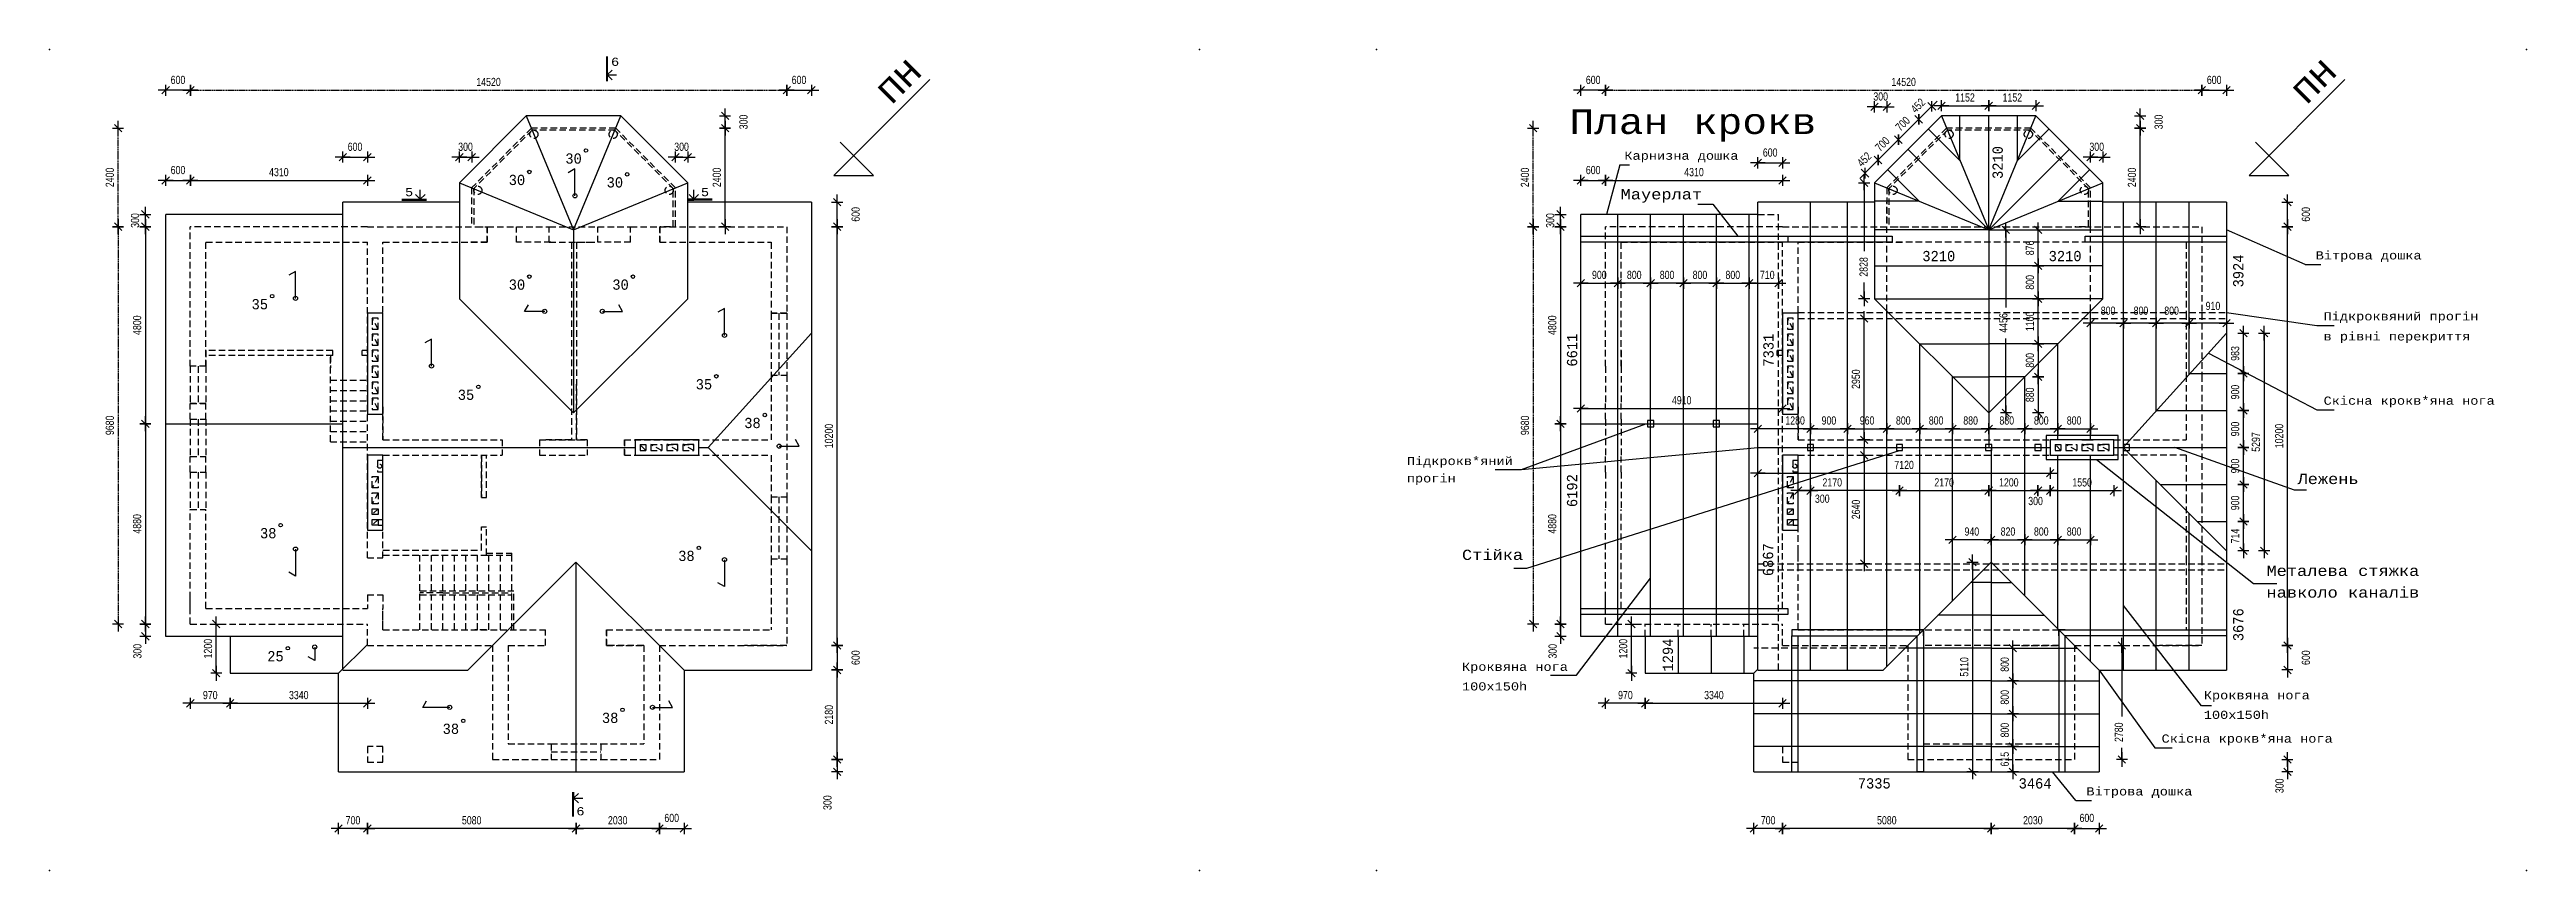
# Model space of a CAD drawing. Extents: x 3578 to 5591, y 95 to 458.
# Drawn here: x 4784 to 5388, y 95 to 295 of the extents above; entities that cross this region are included whole.
import ezdxf

# ---------------------------------------------------------------- set-up
doc = ezdxf.new("R2010")
doc.units = 0
doc.header["$MEASUREMENT"] = 0
doc.linetypes.add('HIDDEN2', pattern=[4.7625, 3.175, -1.5875])
doc.layers.get('0').update_dxf_attribs({"linetype": 'CONTINUOUS'})
doc.layers.get('DEFPOINTS').update_dxf_attribs({"linetype": 'CONTINUOUS'})
doc.layers.add('A700G', color=7, linetype='CONTINUOUS')
doc.layers.add('Chata', color=7, linetype='CONTINUOUS')
doc.styles.add('RUSS', font='russ', dxfattribs={"width": 0.8})
doc.styles.get("Standard").update_dxf_attribs({"font": 'cour.ttf'})
doc.dimstyles.new('Text 2mm', dxfattribs={"dimtxt": 2, "dimasz": 0.09, "dimexe": 0, "dimexo": 0, "dimgap": 1, "dimtad": 1, "dimdec": 0, "dimlfac": 100, "dimzin": 0, "dimdsep": 46, "dimtxsty": 'RUSS', "dimblk": 'A8MITTA', "dimcen": 3, "dimse1": 1, "dimse2": 1, "dimclrd": 6, "dimclrt": 6, "dimadec": 0, "dimazin": 0, "dimtp": 6, "dimtm": 6, "dimtfac": 1, "dimtdec": 0, "dimtofl": 0, "dimtmove": 2, "dimatfit": 3, "dimldrblk": 'A8MITTA', "dimfxl": 1, "dimtolj": 1, "dimtzin": 0, "dimarcsym": 0})

msp = doc.modelspace()

# ---------------------------------------------------------------- texts
at = {"width": 0.99}
for s, height, p in [('Карнизна дошка', 2, (5167.916, 268.228)), ('Мауерлат', 2.5, (5166.998, 258.571)), ('Вітрова дошка', 2, (5336.225, 243.94)), ('Підкроквяний прогін', 2, (5338.147, 229.097)), ('в рівні перекриття', 2, (5338.147, 224.205)), ('Скісна крокв*яна нога', 2, (5338.147, 208.544)), ('Підкрокв*яний', 2, (5114.943, 193.842)), ('прогін', 2, (5114.943, 189.621)), ('Лежень', 2.5, (5331.801, 189.224)), ('Стійка', 2.5, (5128.367, 170.734)), ('Металева стяжка', 2.5, (5324.242, 166.836)), ('навколо каналів', 2.5, (5324.242, 161.564)), ('Кроквяна нога', 2, (5128.375, 143.713)), ('100х150h', 2, (5128.375, 138.936)), ('Кроквяна нога', 2, (5308.989, 136.782)), ('100х150h', 2, (5308.989, 132.005)), ('Скісна крокв*яна нога', 2, (5298.702, 126.228)), ('Вітрова дошка', 2, (5280.402, 113.362))]:
    msp.add_text(s, height=height, dxfattribs=at).set_placement(p)
at = {"layer": 'Chata'}
for s, height, width, p in [('6', 2, 0.99, (4921.19, 291.1)), ('30', 2.5, 0.8, (4910.06, 267.277)), ('30', 2.5, 0.8, (4896.276, 262.07)), ('30', 2.5, 0.8, (4920.115, 261.472)), ('3210', 2.5, 0.8, (5240.452, 243.518)), ('3210', 2.5, 0.8, (5271.205, 243.518)), ('30', 2.5, 0.8, (4896.276, 236.567)), ('30', 2.5, 0.8, (4921.498, 236.567)), ('35', 2.5, 0.8, (4833.666, 231.795)), ('35', 2.5, 0.8, (4883.876, 209.728)), ('35', 2.5, 0.8, (4941.808, 212.288)), ('38', 2.5, 0.8, (4953.624, 202.855)), ('38', 2.5, 0.8, (4835.722, 176.013)), ('38', 2.5, 0.8, (4937.544, 170.478)), ('25', 2.5, 0.8, (4837.481, 146.033)), ('38', 2.5, 0.8, (4918.966, 131.018)), ('38', 2.5, 0.8, (4880.188, 128.355)), ('7335', 2.5, 0.8, (5224.741, 115.058)), ('3464', 2.5, 0.8, (5263.898, 115.058)), ('6', 2, 0.99, (4912.748, 108.52))]:
    msp.add_text(s, height=height, dxfattribs=dict(at, width=width)).set_placement(p)
for p in [(4989.481, 281.422), (5334.034, 281.422)]:
    msp.add_text('ПН', height=5.5, rotation=45, dxfattribs=at).set_placement(p)
msp.add_text('План крокв', height=6, dxfattribs=at).set_placement((5154.536, 274.515))
at = {"layer": 'Chata', "width": 0.8}
for s, p in [('3210', (5260.041, 263.549)), ('3924', (5318.63, 237.136)), ('6611', (5156.428, 217.839)), ('7331', (5204.232, 217.839)), ('6192', (5156.428, 183.616)), ('6867', (5204.14, 166.789)), ('3676', (5318.63, 150.952)), ('1294', (5179.74, 143.561))]:
    msp.add_text(s, height=2.5, rotation=90, dxfattribs=at).set_placement(p)
at = {"layer": 'Chata', "ltscale": 0.01, "width": 0.99}
for p in [(4871.036, 259.357), (4943.066, 259.357)]:
    msp.add_text('5', height=2, dxfattribs=at).set_placement(p)

# ---------------------------------------------------------------- blocks, each defined once
blk = doc.blocks.new('A8MITTA', base_point=(3180, 3140))
for p, q in [((3170, 3130), (3190, 3150)), ((3180, 3155), (3180, 3125)), ((3160, 3140), (3200, 3140))]:
    blk.add_line(p, q)
blk = doc.blocks.new('*D612')
at = {"layer": 'Chata', "color": 6, "linetype": 'HIDDEN2', "lineweight": -2, "ltscale": 0.01, "transparency": 16777216}
blk.add_line((4818.85, 285.17), (4963.87, 285.17), dxfattribs=at)
at = {"layer": 'DEFPOINTS', "color": 0, "linetype": 'HIDDEN2', "ltscale": 0.01, "transparency": 16777216}
for p in [(4963.96, 285.17), (4818.76, 251.93), (4963.96, 251.93)]:
    blk.add_point(p, dxfattribs=at)
at = {"layer": 'Chata', "color": 6, "linetype": 'HIDDEN2', "lineweight": -2, "ltscale": 0.01, "transparency": 16777216, "xscale": 0.09, "yscale": 0.09, "zscale": 0.09, "rotation": 180}
blk.add_blockref('A8MITTA', (4818.76, 285.17), dxfattribs=at)
at = {"layer": 'Chata', "color": 6, "linetype": 'HIDDEN2', "lineweight": -2, "ltscale": 0.01, "transparency": 16777216, "xscale": 0.09, "yscale": 0.09, "zscale": 0.09}
blk.add_blockref('A8MITTA', (4963.96, 285.17), dxfattribs=at)
at = {"layer": 'Chata', "color": 6, "linetype": 'HIDDEN2', "ltscale": 0.01, "transparency": 16777216, "insert": (4891.36, 287.17), "char_height": 2, "attachment_point": 5, "style": 'RUSS'}
blk.add_mtext('\\A1;14520', dxfattribs=at)
blk = doc.blocks.new('*D613')
at = {"layer": 'Chata', "color": 6, "linetype": 'HIDDEN2', "lineweight": -2, "ltscale": 0.01, "transparency": 16777216}
blk.add_line((4801.16, 251.84), (4801.16, 155.22), dxfattribs=at)
at = {"layer": 'DEFPOINTS', "color": 0, "linetype": 'HIDDEN2', "ltscale": 0.01, "transparency": 16777216}
for p in [(4818.76, 251.93), (4801.16, 155.13), (4818.76, 155.13)]:
    blk.add_point(p, dxfattribs=at)
at = {"layer": 'Chata', "color": 6, "linetype": 'HIDDEN2', "lineweight": -2, "ltscale": 0.01, "transparency": 16777216, "xscale": 0.09, "yscale": 0.09, "zscale": 0.09}
for p, rotation in [((4801.16, 251.93), 90), ((4801.16, 155.13), 270)]:
    blk.add_blockref('A8MITTA', p, dxfattribs=dict(at, rotation=rotation))
at = {"layer": 'Chata', "color": 6, "linetype": 'HIDDEN2', "ltscale": 0.01, "transparency": 16777216, "insert": (4799.16, 203.53), "char_height": 2, "attachment_point": 5, "rotation": 90, "style": 'RUSS'}
blk.add_mtext('\\A1;9680', dxfattribs=at)
blk = doc.blocks.new('*D614')
at = {"layer": 'Chata', "color": 6, "linetype": 'HIDDEN2', "lineweight": -2, "ltscale": 0.01, "transparency": 16777216}
blk.add_line((4801.16, 252.02), (4801.16, 275.84), dxfattribs=at)
at = {"layer": 'DEFPOINTS', "color": 0, "linetype": 'HIDDEN2', "ltscale": 0.01, "transparency": 16777216}
for p in [(4801.16, 275.93), (4901.78, 275.93), (4887.26, 251.93)]:
    blk.add_point(p, dxfattribs=at)
at = {"layer": 'Chata', "color": 6, "linetype": 'HIDDEN2', "lineweight": -2, "ltscale": 0.01, "transparency": 16777216, "xscale": 0.09, "yscale": 0.09, "zscale": 0.09}
for p, rotation in [((4801.16, 275.93), 90), ((4801.16, 251.93), 270)]:
    blk.add_blockref('A8MITTA', p, dxfattribs=dict(at, rotation=rotation))
at = {"layer": 'Chata', "color": 6, "linetype": 'HIDDEN2', "ltscale": 0.01, "transparency": 16777216, "insert": (4799.16, 263.93), "char_height": 2, "attachment_point": 5, "rotation": 90, "style": 'RUSS'}
blk.add_mtext('\\A1;2400', dxfattribs=at)
blk = doc.blocks.new('*D615')
at = {"color": 6, "lineweight": -2, "ltscale": 0.01, "transparency": 16777216}
blk.add_line((4818.67, 285.17), (4812.85, 285.17), dxfattribs=at)
at = {"layer": 'DEFPOINTS', "color": 0, "ltscale": 0.01, "transparency": 16777216}
for p in [(4812.76, 285.17), (4812.76, 251.93), (4818.76, 251.93)]:
    blk.add_point(p, dxfattribs=at)
at = {"color": 6, "lineweight": -2, "ltscale": 0.01, "transparency": 16777216, "xscale": 0.09, "yscale": 0.09, "zscale": 0.09, "rotation": 180}
blk.add_blockref('A8MITTA', (4812.76, 285.17), dxfattribs=at)
at = {"color": 6, "lineweight": -2, "ltscale": 0.01, "transparency": 16777216, "xscale": 0.09, "yscale": 0.09, "zscale": 0.09}
blk.add_blockref('A8MITTA', (4818.76, 285.17), dxfattribs=at)
at = {"color": 6, "ltscale": 0.01, "transparency": 16777216, "insert": (4815.76, 287.67), "char_height": 2, "attachment_point": 5, "style": 'RUSS'}
blk.add_mtext('\\A1;600', dxfattribs=at)
blk = doc.blocks.new('*D616')
at = {"color": 6, "lineweight": -2, "ltscale": 0.01, "transparency": 16777216}
blk.add_line((4807.81, 251.84), (4807.81, 204.02), dxfattribs=at)
at = {"layer": 'DEFPOINTS', "color": 0, "ltscale": 0.01, "transparency": 16777216}
for p in [(4818.76, 251.93), (4807.81, 203.93), (4812.76, 203.93)]:
    blk.add_point(p, dxfattribs=at)
at = {"color": 6, "lineweight": -2, "ltscale": 0.01, "transparency": 16777216, "xscale": 0.09, "yscale": 0.09, "zscale": 0.09}
for p, rotation in [((4807.81, 251.93), 90), ((4807.81, 203.93), 270)]:
    blk.add_blockref('A8MITTA', p, dxfattribs=dict(at, rotation=rotation))
at = {"color": 6, "ltscale": 0.01, "transparency": 16777216, "insert": (4805.81, 227.93), "char_height": 2, "attachment_point": 5, "rotation": 90, "style": 'RUSS'}
blk.add_mtext('\\A1;4800', dxfattribs=at)
blk = doc.blocks.new('*D617')
at = {"color": 6, "lineweight": -2, "ltscale": 0.01, "transparency": 16777216}
blk.add_line((4807.81, 252.02), (4807.81, 254.84), dxfattribs=at)
at = {"layer": 'DEFPOINTS', "color": 0, "ltscale": 0.01, "transparency": 16777216}
for p in [(4807.81, 254.93), (4812.76, 254.93), (4818.76, 251.93)]:
    blk.add_point(p, dxfattribs=at)
at = {"color": 6, "lineweight": -2, "ltscale": 0.01, "transparency": 16777216, "xscale": 0.09, "yscale": 0.09, "zscale": 0.09}
for p, rotation in [((4807.81, 254.93), 90), ((4807.81, 251.93), 270)]:
    blk.add_blockref('A8MITTA', p, dxfattribs=dict(at, rotation=rotation))
at = {"color": 6, "ltscale": 0.01, "transparency": 16777216, "insert": (4805.31, 253.43), "char_height": 2, "attachment_point": 5, "rotation": 90, "style": 'RUSS'}
blk.add_mtext('\\A1;300', dxfattribs=at)
blk = doc.blocks.new('*D618')
at = {"color": 6, "lineweight": -2, "ltscale": 0.01, "transparency": 16777216}
blk.add_line((4807.81, 203.84), (4807.81, 155.22), dxfattribs=at)
at = {"layer": 'DEFPOINTS', "color": 0, "ltscale": 0.01, "transparency": 16777216}
for p in [(4812.76, 203.93), (4807.81, 155.13), (4818.76, 155.13)]:
    blk.add_point(p, dxfattribs=at)
at = {"color": 6, "lineweight": -2, "ltscale": 0.01, "transparency": 16777216, "xscale": 0.09, "yscale": 0.09, "zscale": 0.09}
for p, rotation in [((4807.81, 203.93), 90), ((4807.81, 155.13), 270)]:
    blk.add_blockref('A8MITTA', p, dxfattribs=dict(at, rotation=rotation))
at = {"color": 6, "ltscale": 0.01, "transparency": 16777216, "insert": (4805.81, 179.53), "char_height": 2, "attachment_point": 5, "rotation": 90, "style": 'RUSS'}
blk.add_mtext('\\A1;4880', dxfattribs=at)
blk = doc.blocks.new('*D619')
at = {"color": 6, "lineweight": -2, "ltscale": 0.01, "transparency": 16777216}
blk.add_line((4807.81, 155.04), (4807.81, 152.22), dxfattribs=at)
at = {"layer": 'DEFPOINTS', "color": 0, "ltscale": 0.01, "transparency": 16777216}
for p in [(4807.81, 152.13), (4812.76, 152.13), (4818.76, 155.13)]:
    blk.add_point(p, dxfattribs=at)
at = {"color": 6, "lineweight": -2, "ltscale": 0.01, "transparency": 16777216, "xscale": 0.09, "yscale": 0.09, "zscale": 0.09}
for p, rotation in [((4807.81, 155.13), 90), ((4807.81, 152.13), 270)]:
    blk.add_blockref('A8MITTA', p, dxfattribs=dict(at, rotation=rotation))
at = {"color": 6, "ltscale": 0.01, "transparency": 16777216, "insert": (4805.88, 148.5), "char_height": 2, "attachment_point": 5, "rotation": 90, "style": 'RUSS'}
blk.add_mtext('\\A1;300', dxfattribs=at)
blk = doc.blocks.new('*D629')
at = {"color": 6, "lineweight": -2, "ltscale": 0.01, "transparency": 16777216}
blk.add_line((4964.05, 285.17), (4969.87, 285.17), dxfattribs=at)
at = {"layer": 'DEFPOINTS', "color": 0, "ltscale": 0.01, "transparency": 16777216}
for p in [(4969.96, 285.17), (4969.96, 257.93), (4963.96, 251.93)]:
    blk.add_point(p, dxfattribs=at)
at = {"color": 6, "lineweight": -2, "ltscale": 0.01, "transparency": 16777216, "xscale": 0.09, "yscale": 0.09, "zscale": 0.09, "rotation": 180}
blk.add_blockref('A8MITTA', (4963.96, 285.17), dxfattribs=at)
at = {"color": 6, "lineweight": -2, "ltscale": 0.01, "transparency": 16777216, "xscale": 0.09, "yscale": 0.09, "zscale": 0.09}
blk.add_blockref('A8MITTA', (4969.96, 285.17), dxfattribs=at)
at = {"color": 6, "ltscale": 0.01, "transparency": 16777216, "insert": (4966.96, 287.67), "char_height": 2, "attachment_point": 5, "style": 'RUSS'}
blk.add_mtext('\\A1;600', dxfattribs=at)
blk = doc.blocks.new('*D630')
at = {"color": 6, "lineweight": -2, "ltscale": 0.01, "transparency": 16777216}
blk.add_line((4976.25, 149.84), (4976.25, 144.02), dxfattribs=at)
at = {"layer": 'DEFPOINTS', "color": 0, "ltscale": 0.01, "transparency": 16777216}
for p in [(4963.96, 149.93), (4969.96, 143.93), (4976.25, 143.93)]:
    blk.add_point(p, dxfattribs=at)
at = {"color": 6, "lineweight": -2, "ltscale": 0.01, "transparency": 16777216, "xscale": 0.09, "yscale": 0.09, "zscale": 0.09}
for p, rotation in [((4976.25, 149.93), 90), ((4976.25, 143.93), 270)]:
    blk.add_blockref('A8MITTA', p, dxfattribs=dict(at, rotation=rotation))
at = {"color": 6, "ltscale": 0.01, "transparency": 16777216, "insert": (4980.75, 146.93), "char_height": 2, "attachment_point": 5, "rotation": 90, "style": 'RUSS'}
blk.add_mtext('\\A1;600', dxfattribs=at)
blk = doc.blocks.new('*D631')
at = {"color": 6, "lineweight": -2, "ltscale": 0.01, "transparency": 16777216}
blk.add_line((4976.25, 150.02), (4976.25, 251.84), dxfattribs=at)
at = {"layer": 'DEFPOINTS', "color": 0, "ltscale": 0.01, "transparency": 16777216}
for p in [(4963.96, 251.93), (4976.25, 251.93), (4963.96, 149.93)]:
    blk.add_point(p, dxfattribs=at)
at = {"color": 6, "lineweight": -2, "ltscale": 0.01, "transparency": 16777216, "xscale": 0.09, "yscale": 0.09, "zscale": 0.09}
for p, rotation in [((4976.25, 251.93), 90), ((4976.25, 149.93), 270)]:
    blk.add_blockref('A8MITTA', p, dxfattribs=dict(at, rotation=rotation))
at = {"color": 6, "ltscale": 0.01, "transparency": 16777216, "insert": (4974.25, 200.93), "char_height": 2, "attachment_point": 5, "rotation": 90, "style": 'RUSS'}
blk.add_mtext('\\A1;10200', dxfattribs=at)
blk = doc.blocks.new('*D632')
at = {"color": 6, "lineweight": -2, "ltscale": 0.01, "transparency": 16777216}
blk.add_line((4976.25, 252.02), (4976.25, 257.84), dxfattribs=at)
at = {"layer": 'DEFPOINTS', "color": 0, "ltscale": 0.01, "transparency": 16777216}
for p in [(4969.96, 257.93), (4976.25, 257.93), (4963.96, 251.93)]:
    blk.add_point(p, dxfattribs=at)
at = {"color": 6, "lineweight": -2, "ltscale": 0.01, "transparency": 16777216, "xscale": 0.09, "yscale": 0.09, "zscale": 0.09}
for p, rotation in [((4976.25, 257.93), 90), ((4976.25, 251.93), 270)]:
    blk.add_blockref('A8MITTA', p, dxfattribs=dict(at, rotation=rotation))
at = {"color": 6, "ltscale": 0.01, "transparency": 16777216, "insert": (4980.75, 254.93), "char_height": 2, "attachment_point": 5, "rotation": 90, "style": 'RUSS'}
blk.add_mtext('\\A1;600', dxfattribs=at)
blk = doc.blocks.new('*D633')
at = {"color": 6, "lineweight": -2, "ltscale": 0.01, "transparency": 16777216}
blk.add_line((4948.95, 276.02), (4948.95, 278.84), dxfattribs=at)
at = {"layer": 'DEFPOINTS', "color": 0, "ltscale": 0.01, "transparency": 16777216}
for p in [(4923.57, 278.93), (4948.95, 278.93), (4922.33, 275.93)]:
    blk.add_point(p, dxfattribs=at)
at = {"color": 6, "lineweight": -2, "ltscale": 0.01, "transparency": 16777216, "xscale": 0.09, "yscale": 0.09, "zscale": 0.09}
for p, rotation in [((4948.95, 278.93), 90), ((4948.95, 275.93), 270)]:
    blk.add_blockref('A8MITTA', p, dxfattribs=dict(at, rotation=rotation))
at = {"color": 6, "ltscale": 0.01, "transparency": 16777216, "insert": (4953.45, 277.43), "char_height": 2, "attachment_point": 5, "rotation": 90, "style": 'RUSS'}
blk.add_mtext('\\A1;300', dxfattribs=at)
blk = doc.blocks.new('*D634')
at = {"color": 6, "lineweight": -2, "ltscale": 0.01, "transparency": 16777216}
blk.add_line((4948.95, 252.02), (4948.95, 275.84), dxfattribs=at)
at = {"layer": 'DEFPOINTS', "color": 0, "ltscale": 0.01, "transparency": 16777216}
for p in [(4922.33, 275.93), (4948.95, 275.93), (4936.86, 251.93)]:
    blk.add_point(p, dxfattribs=at)
at = {"color": 6, "lineweight": -2, "ltscale": 0.01, "transparency": 16777216, "xscale": 0.09, "yscale": 0.09, "zscale": 0.09}
for p, rotation in [((4948.95, 275.93), 90), ((4948.95, 251.93), 270)]:
    blk.add_blockref('A8MITTA', p, dxfattribs=dict(at, rotation=rotation))
at = {"color": 6, "ltscale": 0.01, "transparency": 16777216, "insert": (4946.95, 263.93), "char_height": 2, "attachment_point": 5, "rotation": 90, "style": 'RUSS'}
blk.add_mtext('\\A1;2400', dxfattribs=at)
blk = doc.blocks.new('*D635')
at = {"color": 6, "lineweight": -2, "ltscale": 0.01, "transparency": 16777216}
blk.add_line((4884.35, 268.88), (4887.17, 268.88), dxfattribs=at)
at = {"layer": 'DEFPOINTS', "color": 0, "ltscale": 0.01, "transparency": 16777216}
for p in [(4887.26, 268.88), (4884.26, 262.64), (4887.26, 261.4)]:
    blk.add_point(p, dxfattribs=at)
at = {"color": 6, "lineweight": -2, "ltscale": 0.01, "transparency": 16777216, "xscale": 0.09, "yscale": 0.09, "zscale": 0.09, "rotation": 180}
blk.add_blockref('A8MITTA', (4884.26, 268.88), dxfattribs=at)
at = {"color": 6, "lineweight": -2, "ltscale": 0.01, "transparency": 16777216, "xscale": 0.09, "yscale": 0.09, "zscale": 0.09}
blk.add_blockref('A8MITTA', (4887.26, 268.88), dxfattribs=at)
at = {"color": 6, "ltscale": 0.01, "transparency": 16777216, "insert": (4885.76, 271.38), "char_height": 2, "attachment_point": 5, "style": 'RUSS'}
blk.add_mtext('\\A1;300', dxfattribs=at)
blk = doc.blocks.new('*D636')
at = {"color": 6, "lineweight": -2, "ltscale": 0.01, "transparency": 16777216}
blk.add_line((4936.95, 268.88), (4939.77, 268.88), dxfattribs=at)
at = {"layer": 'DEFPOINTS', "color": 0, "ltscale": 0.01, "transparency": 16777216}
for p in [(4939.86, 268.88), (4936.86, 251.93), (4939.86, 251.93)]:
    blk.add_point(p, dxfattribs=at)
at = {"color": 6, "lineweight": -2, "ltscale": 0.01, "transparency": 16777216, "xscale": 0.09, "yscale": 0.09, "zscale": 0.09, "rotation": 180}
blk.add_blockref('A8MITTA', (4936.86, 268.88), dxfattribs=at)
at = {"color": 6, "lineweight": -2, "ltscale": 0.01, "transparency": 16777216, "xscale": 0.09, "yscale": 0.09, "zscale": 0.09}
blk.add_blockref('A8MITTA', (4939.86, 268.88), dxfattribs=at)
at = {"color": 6, "ltscale": 0.01, "transparency": 16777216, "insert": (4938.36, 271.38), "char_height": 2, "attachment_point": 5, "style": 'RUSS'}
blk.add_mtext('\\A1;300', dxfattribs=at)
blk = doc.blocks.new('*D637')
at = {"color": 6, "lineweight": -2, "ltscale": 0.01, "transparency": 16777216}
blk.add_line((4855.95, 268.88), (4861.77, 268.88), dxfattribs=at)
at = {"layer": 'DEFPOINTS', "color": 0, "ltscale": 0.01, "transparency": 16777216}
for p in [(4861.86, 268.88), (4855.86, 257.93), (4861.86, 248.13)]:
    blk.add_point(p, dxfattribs=at)
at = {"color": 6, "lineweight": -2, "ltscale": 0.01, "transparency": 16777216, "xscale": 0.09, "yscale": 0.09, "zscale": 0.09, "rotation": 180}
blk.add_blockref('A8MITTA', (4855.86, 268.88), dxfattribs=at)
at = {"color": 6, "lineweight": -2, "ltscale": 0.01, "transparency": 16777216, "xscale": 0.09, "yscale": 0.09, "zscale": 0.09}
blk.add_blockref('A8MITTA', (4861.86, 268.88), dxfattribs=at)
at = {"color": 6, "ltscale": 0.01, "transparency": 16777216, "insert": (4858.86, 271.38), "char_height": 2, "attachment_point": 5, "style": 'RUSS'}
blk.add_mtext('\\A1;600', dxfattribs=at)
blk = doc.blocks.new('*D638')
at = {"color": 6, "lineweight": -2, "ltscale": 0.01, "transparency": 16777216}
blk.add_line((4812.85, 263.21), (4818.67, 263.21), dxfattribs=at)
at = {"layer": 'DEFPOINTS', "color": 0, "ltscale": 0.01, "transparency": 16777216}
for p in [(4818.76, 263.21), (4812.76, 254.93), (4818.76, 251.93)]:
    blk.add_point(p, dxfattribs=at)
at = {"color": 6, "lineweight": -2, "ltscale": 0.01, "transparency": 16777216, "xscale": 0.09, "yscale": 0.09, "zscale": 0.09, "rotation": 180}
blk.add_blockref('A8MITTA', (4812.76, 263.21), dxfattribs=at)
at = {"color": 6, "lineweight": -2, "ltscale": 0.01, "transparency": 16777216, "xscale": 0.09, "yscale": 0.09, "zscale": 0.09}
blk.add_blockref('A8MITTA', (4818.76, 263.21), dxfattribs=at)
at = {"color": 6, "ltscale": 0.01, "transparency": 16777216, "insert": (4815.76, 265.71), "char_height": 2, "attachment_point": 5, "style": 'RUSS'}
blk.add_mtext('\\A1;600', dxfattribs=at)
blk = doc.blocks.new('*D639')
at = {"color": 6, "lineweight": -2, "ltscale": 0.01, "transparency": 16777216}
blk.add_line((4818.85, 263.21), (4861.77, 263.21), dxfattribs=at)
at = {"layer": 'DEFPOINTS', "color": 0, "ltscale": 0.01, "transparency": 16777216}
for p in [(4861.86, 263.21), (4818.76, 251.93), (4861.86, 248.13)]:
    blk.add_point(p, dxfattribs=at)
at = {"color": 6, "lineweight": -2, "ltscale": 0.01, "transparency": 16777216, "xscale": 0.09, "yscale": 0.09, "zscale": 0.09, "rotation": 180}
blk.add_blockref('A8MITTA', (4818.76, 263.21), dxfattribs=at)
at = {"color": 6, "lineweight": -2, "ltscale": 0.01, "transparency": 16777216, "xscale": 0.09, "yscale": 0.09, "zscale": 0.09}
blk.add_blockref('A8MITTA', (4861.86, 263.21), dxfattribs=at)
at = {"color": 6, "ltscale": 0.01, "transparency": 16777216, "insert": (4840.31, 265.21), "char_height": 2, "attachment_point": 5, "style": 'RUSS'}
blk.add_mtext('\\A1;4310', dxfattribs=at)
blk = doc.blocks.new('*D640')
at = {"color": 6, "lineweight": -2, "ltscale": 0.01, "transparency": 16777216}
blk.add_line((4825.07, 143.22), (4825.07, 155.04), dxfattribs=at)
at = {"layer": 'DEFPOINTS', "color": 0, "ltscale": 0.01, "transparency": 16777216}
for p in [(4825.07, 155.13), (4828.46, 155.13), (4828.46, 143.13)]:
    blk.add_point(p, dxfattribs=at)
at = {"color": 6, "lineweight": -2, "ltscale": 0.01, "transparency": 16777216, "xscale": 0.09, "yscale": 0.09, "zscale": 0.09}
for p, rotation in [((4825.07, 155.13), 90), ((4825.07, 143.13), 270)]:
    blk.add_blockref('A8MITTA', p, dxfattribs=dict(at, rotation=rotation))
at = {"color": 6, "ltscale": 0.01, "transparency": 16777216, "insert": (4823.07, 149.13), "char_height": 2, "attachment_point": 5, "rotation": 90, "style": 'RUSS'}
blk.add_mtext('\\A1;1200', dxfattribs=at)
blk = doc.blocks.new('*D641')
at = {"color": 6, "lineweight": -2, "ltscale": 0.01, "transparency": 16777216}
blk.add_line((4828.37, 135.81), (4818.85, 135.81), dxfattribs=at)
at = {"layer": 'DEFPOINTS', "color": 0, "ltscale": 0.01, "transparency": 16777216}
for p in [(4818.76, 155.13), (4828.46, 143.13), (4818.76, 135.81)]:
    blk.add_point(p, dxfattribs=at)
at = {"color": 6, "lineweight": -2, "ltscale": 0.01, "transparency": 16777216, "xscale": 0.09, "yscale": 0.09, "zscale": 0.09, "rotation": 180}
blk.add_blockref('A8MITTA', (4818.76, 135.81), dxfattribs=at)
at = {"color": 6, "lineweight": -2, "ltscale": 0.01, "transparency": 16777216, "xscale": 0.09, "yscale": 0.09, "zscale": 0.09}
blk.add_blockref('A8MITTA', (4828.46, 135.81), dxfattribs=at)
at = {"color": 6, "ltscale": 0.01, "transparency": 16777216, "insert": (4823.61, 137.81), "char_height": 2, "attachment_point": 5, "style": 'RUSS'}
blk.add_mtext('\\A1;970', dxfattribs=at)
blk = doc.blocks.new('*D642')
at = {"color": 6, "lineweight": -2, "ltscale": 0.01, "transparency": 16777216}
blk.add_line((4828.55, 135.81), (4861.77, 135.81), dxfattribs=at)
at = {"layer": 'DEFPOINTS', "color": 0, "ltscale": 0.01, "transparency": 16777216}
for p in [(4861.86, 149.93), (4828.46, 143.13), (4861.86, 135.81)]:
    blk.add_point(p, dxfattribs=at)
at = {"color": 6, "lineweight": -2, "ltscale": 0.01, "transparency": 16777216, "xscale": 0.09, "yscale": 0.09, "zscale": 0.09, "rotation": 180}
blk.add_blockref('A8MITTA', (4828.46, 135.81), dxfattribs=at)
at = {"color": 6, "lineweight": -2, "ltscale": 0.01, "transparency": 16777216, "xscale": 0.09, "yscale": 0.09, "zscale": 0.09}
blk.add_blockref('A8MITTA', (4861.86, 135.81), dxfattribs=at)
at = {"color": 6, "ltscale": 0.01, "transparency": 16777216, "insert": (4845.16, 137.81), "char_height": 2, "attachment_point": 5, "style": 'RUSS'}
blk.add_mtext('\\A1;3340', dxfattribs=at)
blk = doc.blocks.new('*D643')
at = {"color": 6, "lineweight": -2, "ltscale": 0.01, "transparency": 16777216}
blk.add_line((4976.25, 122.04), (4976.25, 119.22), dxfattribs=at)
at = {"layer": 'DEFPOINTS', "color": 0, "ltscale": 0.01, "transparency": 16777216}
for p in [(4932.96, 122.13), (4938.96, 119.13), (4976.25, 119.13)]:
    blk.add_point(p, dxfattribs=at)
at = {"color": 6, "lineweight": -2, "ltscale": 0.01, "transparency": 16777216, "xscale": 0.09, "yscale": 0.09, "zscale": 0.09}
for p, rotation in [((4976.25, 122.13), 90), ((4976.25, 119.13), 270)]:
    blk.add_blockref('A8MITTA', p, dxfattribs=dict(at, rotation=rotation))
at = {"color": 6, "ltscale": 0.01, "transparency": 16777216, "insert": (4973.89, 111.61), "char_height": 2, "attachment_point": 5, "rotation": 90, "style": 'RUSS'}
blk.add_mtext('\\A1;300', dxfattribs=at)
blk = doc.blocks.new('*D644')
at = {"color": 6, "lineweight": -2, "ltscale": 0.01, "transparency": 16777216}
blk.add_line((4933.05, 105.31), (4938.87, 105.31), dxfattribs=at)
at = {"layer": 'DEFPOINTS', "color": 0, "ltscale": 0.01, "transparency": 16777216}
for p in [(4932.96, 122.13), (4938.96, 119.13), (4938.96, 105.31)]:
    blk.add_point(p, dxfattribs=at)
at = {"color": 6, "lineweight": -2, "ltscale": 0.01, "transparency": 16777216, "xscale": 0.09, "yscale": 0.09, "zscale": 0.09, "rotation": 180}
blk.add_blockref('A8MITTA', (4932.96, 105.31), dxfattribs=at)
at = {"color": 6, "lineweight": -2, "ltscale": 0.01, "transparency": 16777216, "xscale": 0.09, "yscale": 0.09, "zscale": 0.09}
blk.add_blockref('A8MITTA', (4938.96, 105.31), dxfattribs=at)
at = {"color": 6, "ltscale": 0.01, "transparency": 16777216, "insert": (4935.96, 107.88), "char_height": 2, "attachment_point": 5, "style": 'RUSS'}
blk.add_mtext('\\A1;600', dxfattribs=at)
blk = doc.blocks.new('*D645')
at = {"color": 6, "lineweight": -2, "ltscale": 0.01, "transparency": 16777216}
blk.add_line((4932.87, 105.31), (4912.75, 105.31), dxfattribs=at)
at = {"layer": 'DEFPOINTS', "color": 0, "ltscale": 0.01, "transparency": 16777216}
for p in [(4932.96, 122.13), (4912.66, 119.13), (4912.66, 105.31)]:
    blk.add_point(p, dxfattribs=at)
at = {"color": 6, "lineweight": -2, "ltscale": 0.01, "transparency": 16777216, "xscale": 0.09, "yscale": 0.09, "zscale": 0.09, "rotation": 180}
blk.add_blockref('A8MITTA', (4912.66, 105.31), dxfattribs=at)
at = {"color": 6, "lineweight": -2, "ltscale": 0.01, "transparency": 16777216, "xscale": 0.09, "yscale": 0.09, "zscale": 0.09}
blk.add_blockref('A8MITTA', (4932.96, 105.31), dxfattribs=at)
at = {"color": 6, "ltscale": 0.01, "transparency": 16777216, "insert": (4922.81, 107.31), "char_height": 2, "attachment_point": 5, "style": 'RUSS'}
blk.add_mtext('\\A1;2030', dxfattribs=at)
blk = doc.blocks.new('*D646')
at = {"color": 6, "lineweight": -2, "ltscale": 0.01, "transparency": 16777216}
blk.add_line((4912.57, 105.31), (4861.95, 105.31), dxfattribs=at)
at = {"layer": 'DEFPOINTS', "color": 0, "ltscale": 0.01, "transparency": 16777216}
for p in [(4861.86, 121.48), (4912.66, 119.13), (4861.86, 105.31)]:
    blk.add_point(p, dxfattribs=at)
at = {"color": 6, "lineweight": -2, "ltscale": 0.01, "transparency": 16777216, "xscale": 0.09, "yscale": 0.09, "zscale": 0.09, "rotation": 180}
blk.add_blockref('A8MITTA', (4861.86, 105.31), dxfattribs=at)
at = {"color": 6, "lineweight": -2, "ltscale": 0.01, "transparency": 16777216, "xscale": 0.09, "yscale": 0.09, "zscale": 0.09}
blk.add_blockref('A8MITTA', (4912.66, 105.31), dxfattribs=at)
at = {"color": 6, "ltscale": 0.01, "transparency": 16777216, "insert": (4887.26, 107.31), "char_height": 2, "attachment_point": 5, "style": 'RUSS'}
blk.add_mtext('\\A1;5080', dxfattribs=at)
blk = doc.blocks.new('*D647')
at = {"color": 6, "lineweight": -2, "ltscale": 0.01, "transparency": 16777216}
blk.add_line((4861.77, 105.31), (4854.95, 105.31), dxfattribs=at)
at = {"layer": 'DEFPOINTS', "color": 0, "ltscale": 0.01, "transparency": 16777216}
for p in [(4861.86, 121.48), (4854.86, 119.13), (4854.86, 105.31)]:
    blk.add_point(p, dxfattribs=at)
at = {"color": 6, "lineweight": -2, "ltscale": 0.01, "transparency": 16777216, "xscale": 0.09, "yscale": 0.09, "zscale": 0.09, "rotation": 180}
blk.add_blockref('A8MITTA', (4854.86, 105.31), dxfattribs=at)
at = {"color": 6, "lineweight": -2, "ltscale": 0.01, "transparency": 16777216, "xscale": 0.09, "yscale": 0.09, "zscale": 0.09}
blk.add_blockref('A8MITTA', (4861.86, 105.31), dxfattribs=at)
at = {"color": 6, "ltscale": 0.01, "transparency": 16777216, "insert": (4858.36, 107.31), "char_height": 2, "attachment_point": 5, "style": 'RUSS'}
blk.add_mtext('\\A1;700', dxfattribs=at)
blk = doc.blocks.new('*D713')
at = {"color": 6, "lineweight": -2, "ltscale": 0.01, "transparency": 16777216}
blk.add_line((4976.25, 122.22), (4976.25, 143.84), dxfattribs=at)
at = {"layer": 'DEFPOINTS', "color": 0, "ltscale": 0.01, "transparency": 16777216}
for p in [(4932.96, 143.93), (4976.25, 143.93), (4932.96, 122.13)]:
    blk.add_point(p, dxfattribs=at)
at = {"color": 6, "lineweight": -2, "ltscale": 0.01, "transparency": 16777216, "xscale": 0.09, "yscale": 0.09, "zscale": 0.09}
for p, rotation in [((4976.25, 143.93), 90), ((4976.25, 122.13), 270)]:
    blk.add_blockref('A8MITTA', p, dxfattribs=dict(at, rotation=rotation))
at = {"color": 6, "ltscale": 0.01, "transparency": 16777216, "insert": (4974.25, 133.03), "char_height": 2, "attachment_point": 5, "rotation": 90, "style": 'RUSS'}
blk.add_mtext('\\A1;2180', dxfattribs=at)
blk = doc.blocks.new('*D675')
at = {"layer": 'Chata', "color": 6, "linetype": 'HIDDEN2', "lineweight": -2, "ltscale": 0.01, "transparency": 16777216}
blk.add_line((5163.4, 285.17), (5308.42, 285.17), dxfattribs=at)
at = {"layer": 'DEFPOINTS', "color": 0, "linetype": 'HIDDEN2', "ltscale": 0.01, "transparency": 16777216}
for p in [(5308.51, 285.17), (5163.31, 251.93), (5308.51, 251.93)]:
    blk.add_point(p, dxfattribs=at)
at = {"layer": 'Chata', "color": 6, "linetype": 'HIDDEN2', "lineweight": -2, "ltscale": 0.01, "transparency": 16777216, "xscale": 0.09, "yscale": 0.09, "zscale": 0.09, "rotation": 180}
blk.add_blockref('A8MITTA', (5163.31, 285.17), dxfattribs=at)
at = {"layer": 'Chata', "color": 6, "linetype": 'HIDDEN2', "lineweight": -2, "ltscale": 0.01, "transparency": 16777216, "xscale": 0.09, "yscale": 0.09, "zscale": 0.09}
blk.add_blockref('A8MITTA', (5308.51, 285.17), dxfattribs=at)
at = {"layer": 'Chata', "color": 6, "linetype": 'HIDDEN2', "ltscale": 0.01, "transparency": 16777216, "insert": (5235.91, 287.17), "char_height": 2, "attachment_point": 5, "style": 'RUSS'}
blk.add_mtext('\\A1;14520', dxfattribs=at)
blk = doc.blocks.new('*D676')
at = {"layer": 'Chata', "color": 6, "linetype": 'HIDDEN2', "lineweight": -2, "ltscale": 0.01, "transparency": 16777216}
blk.add_line((5145.71, 251.84), (5145.71, 155.22), dxfattribs=at)
at = {"layer": 'DEFPOINTS', "color": 0, "linetype": 'HIDDEN2', "ltscale": 0.01, "transparency": 16777216}
for p in [(5163.31, 251.93), (5145.71, 155.13), (5163.31, 155.13)]:
    blk.add_point(p, dxfattribs=at)
at = {"layer": 'Chata', "color": 6, "linetype": 'HIDDEN2', "lineweight": -2, "ltscale": 0.01, "transparency": 16777216, "xscale": 0.09, "yscale": 0.09, "zscale": 0.09}
for p, rotation in [((5145.71, 251.93), 90), ((5145.71, 155.13), 270)]:
    blk.add_blockref('A8MITTA', p, dxfattribs=dict(at, rotation=rotation))
at = {"layer": 'Chata', "color": 6, "linetype": 'HIDDEN2', "ltscale": 0.01, "transparency": 16777216, "insert": (5143.71, 203.53), "char_height": 2, "attachment_point": 5, "rotation": 90, "style": 'RUSS'}
blk.add_mtext('\\A1;9680', dxfattribs=at)
blk = doc.blocks.new('*D677')
at = {"layer": 'Chata', "color": 6, "linetype": 'HIDDEN2', "lineweight": -2, "ltscale": 0.01, "transparency": 16777216}
blk.add_line((5145.71, 252.02), (5145.71, 275.84), dxfattribs=at)
at = {"layer": 'DEFPOINTS', "color": 0, "linetype": 'HIDDEN2', "ltscale": 0.01, "transparency": 16777216}
for p in [(5145.71, 275.93), (5246.34, 275.93), (5231.81, 251.93)]:
    blk.add_point(p, dxfattribs=at)
at = {"layer": 'Chata', "color": 6, "linetype": 'HIDDEN2', "lineweight": -2, "ltscale": 0.01, "transparency": 16777216, "xscale": 0.09, "yscale": 0.09, "zscale": 0.09}
for p, rotation in [((5145.71, 275.93), 90), ((5145.71, 251.93), 270)]:
    blk.add_blockref('A8MITTA', p, dxfattribs=dict(at, rotation=rotation))
at = {"layer": 'Chata', "color": 6, "linetype": 'HIDDEN2', "ltscale": 0.01, "transparency": 16777216, "insert": (5143.71, 263.93), "char_height": 2, "attachment_point": 5, "rotation": 90, "style": 'RUSS'}
blk.add_mtext('\\A1;2400', dxfattribs=at)
blk = doc.blocks.new('*D678')
at = {"color": 6, "lineweight": -2, "ltscale": 0.01, "transparency": 16777216}
blk.add_line((5163.22, 285.17), (5157.4, 285.17), dxfattribs=at)
at = {"layer": 'DEFPOINTS', "color": 0, "ltscale": 0.01, "transparency": 16777216}
for p in [(5157.31, 285.17), (5157.31, 251.93), (5163.31, 251.93)]:
    blk.add_point(p, dxfattribs=at)
at = {"color": 6, "lineweight": -2, "ltscale": 0.01, "transparency": 16777216, "xscale": 0.09, "yscale": 0.09, "zscale": 0.09, "rotation": 180}
blk.add_blockref('A8MITTA', (5157.31, 285.17), dxfattribs=at)
at = {"color": 6, "lineweight": -2, "ltscale": 0.01, "transparency": 16777216, "xscale": 0.09, "yscale": 0.09, "zscale": 0.09}
blk.add_blockref('A8MITTA', (5163.31, 285.17), dxfattribs=at)
at = {"color": 6, "ltscale": 0.01, "transparency": 16777216, "insert": (5160.31, 287.67), "char_height": 2, "attachment_point": 5, "style": 'RUSS'}
blk.add_mtext('\\A1;600', dxfattribs=at)
blk = doc.blocks.new('*D679')
at = {"color": 6, "lineweight": -2, "ltscale": 0.01, "transparency": 16777216}
blk.add_line((5152.36, 251.84), (5152.36, 204.02), dxfattribs=at)
at = {"layer": 'DEFPOINTS', "color": 0, "ltscale": 0.01, "transparency": 16777216}
for p in [(5163.31, 251.93), (5152.36, 203.93), (5157.31, 203.93)]:
    blk.add_point(p, dxfattribs=at)
at = {"color": 6, "lineweight": -2, "ltscale": 0.01, "transparency": 16777216, "xscale": 0.09, "yscale": 0.09, "zscale": 0.09}
for p, rotation in [((5152.36, 251.93), 90), ((5152.36, 203.93), 270)]:
    blk.add_blockref('A8MITTA', p, dxfattribs=dict(at, rotation=rotation))
at = {"color": 6, "ltscale": 0.01, "transparency": 16777216, "insert": (5150.36, 227.93), "char_height": 2, "attachment_point": 5, "rotation": 90, "style": 'RUSS'}
blk.add_mtext('\\A1;4800', dxfattribs=at)
blk = doc.blocks.new('*D680')
at = {"color": 6, "lineweight": -2, "ltscale": 0.01, "transparency": 16777216}
blk.add_line((5152.36, 252.02), (5152.36, 254.84), dxfattribs=at)
at = {"layer": 'DEFPOINTS', "color": 0, "ltscale": 0.01, "transparency": 16777216}
for p in [(5152.36, 254.93), (5157.31, 254.93), (5163.31, 251.93)]:
    blk.add_point(p, dxfattribs=at)
at = {"color": 6, "lineweight": -2, "ltscale": 0.01, "transparency": 16777216, "xscale": 0.09, "yscale": 0.09, "zscale": 0.09}
for p, rotation in [((5152.36, 254.93), 90), ((5152.36, 251.93), 270)]:
    blk.add_blockref('A8MITTA', p, dxfattribs=dict(at, rotation=rotation))
at = {"color": 6, "ltscale": 0.01, "transparency": 16777216, "insert": (5149.86, 253.43), "char_height": 2, "attachment_point": 5, "rotation": 90, "style": 'RUSS'}
blk.add_mtext('\\A1;300', dxfattribs=at)
blk = doc.blocks.new('*D681')
at = {"color": 6, "lineweight": -2, "ltscale": 0.01, "transparency": 16777216}
blk.add_line((5152.36, 203.84), (5152.36, 155.22), dxfattribs=at)
at = {"layer": 'DEFPOINTS', "color": 0, "ltscale": 0.01, "transparency": 16777216}
for p in [(5157.31, 203.93), (5152.36, 155.13), (5163.31, 155.13)]:
    blk.add_point(p, dxfattribs=at)
at = {"color": 6, "lineweight": -2, "ltscale": 0.01, "transparency": 16777216, "xscale": 0.09, "yscale": 0.09, "zscale": 0.09}
for p, rotation in [((5152.36, 203.93), 90), ((5152.36, 155.13), 270)]:
    blk.add_blockref('A8MITTA', p, dxfattribs=dict(at, rotation=rotation))
at = {"color": 6, "ltscale": 0.01, "transparency": 16777216, "insert": (5150.36, 179.53), "char_height": 2, "attachment_point": 5, "rotation": 90, "style": 'RUSS'}
blk.add_mtext('\\A1;4880', dxfattribs=at)
blk = doc.blocks.new('*D682')
at = {"color": 6, "lineweight": -2, "ltscale": 0.01, "transparency": 16777216}
blk.add_line((5152.36, 155.04), (5152.36, 152.22), dxfattribs=at)
at = {"layer": 'DEFPOINTS', "color": 0, "ltscale": 0.01, "transparency": 16777216}
for p in [(5152.36, 152.13), (5157.31, 152.13), (5163.31, 155.13)]:
    blk.add_point(p, dxfattribs=at)
at = {"color": 6, "lineweight": -2, "ltscale": 0.01, "transparency": 16777216, "xscale": 0.09, "yscale": 0.09, "zscale": 0.09}
for p, rotation in [((5152.36, 155.13), 90), ((5152.36, 152.13), 270)]:
    blk.add_blockref('A8MITTA', p, dxfattribs=dict(at, rotation=rotation))
at = {"color": 6, "ltscale": 0.01, "transparency": 16777216, "insert": (5150.44, 148.5), "char_height": 2, "attachment_point": 5, "rotation": 90, "style": 'RUSS'}
blk.add_mtext('\\A1;300', dxfattribs=at)
blk = doc.blocks.new('*D683')
at = {"color": 6, "lineweight": -2, "ltscale": 0.01, "transparency": 16777216}
blk.add_line((5308.6, 285.17), (5314.42, 285.17), dxfattribs=at)
at = {"layer": 'DEFPOINTS', "color": 0, "ltscale": 0.01, "transparency": 16777216}
for p in [(5314.51, 285.17), (5314.51, 257.93), (5308.51, 251.93)]:
    blk.add_point(p, dxfattribs=at)
at = {"color": 6, "lineweight": -2, "ltscale": 0.01, "transparency": 16777216, "xscale": 0.09, "yscale": 0.09, "zscale": 0.09, "rotation": 180}
blk.add_blockref('A8MITTA', (5308.51, 285.17), dxfattribs=at)
at = {"color": 6, "lineweight": -2, "ltscale": 0.01, "transparency": 16777216, "xscale": 0.09, "yscale": 0.09, "zscale": 0.09}
blk.add_blockref('A8MITTA', (5314.51, 285.17), dxfattribs=at)
at = {"color": 6, "ltscale": 0.01, "transparency": 16777216, "insert": (5311.51, 287.67), "char_height": 2, "attachment_point": 5, "style": 'RUSS'}
blk.add_mtext('\\A1;600', dxfattribs=at)
blk = doc.blocks.new('*D684')
at = {"color": 6, "lineweight": -2, "ltscale": 0.01, "transparency": 16777216}
blk.add_line((5329.34, 149.84), (5329.34, 144.02), dxfattribs=at)
at = {"layer": 'DEFPOINTS', "color": 0, "ltscale": 0.01, "transparency": 16777216}
for p in [(5308.51, 149.93), (5314.51, 143.93), (5329.34, 143.93)]:
    blk.add_point(p, dxfattribs=at)
at = {"color": 6, "lineweight": -2, "ltscale": 0.01, "transparency": 16777216, "xscale": 0.09, "yscale": 0.09, "zscale": 0.09}
for p, rotation in [((5329.34, 149.93), 90), ((5329.34, 143.93), 270)]:
    blk.add_blockref('A8MITTA', p, dxfattribs=dict(at, rotation=rotation))
at = {"color": 6, "ltscale": 0.01, "transparency": 16777216, "insert": (5333.84, 146.93), "char_height": 2, "attachment_point": 5, "rotation": 90, "style": 'RUSS'}
blk.add_mtext('\\A1;600', dxfattribs=at)
blk = doc.blocks.new('*D685')
at = {"color": 6, "lineweight": -2, "ltscale": 0.01, "transparency": 16777216}
blk.add_line((5329.34, 150.02), (5329.34, 251.84), dxfattribs=at)
at = {"layer": 'DEFPOINTS', "color": 0, "ltscale": 0.01, "transparency": 16777216}
for p in [(5308.51, 251.93), (5329.34, 251.93), (5308.51, 149.93)]:
    blk.add_point(p, dxfattribs=at)
at = {"color": 6, "lineweight": -2, "ltscale": 0.01, "transparency": 16777216, "xscale": 0.09, "yscale": 0.09, "zscale": 0.09}
for p, rotation in [((5329.34, 251.93), 90), ((5329.34, 149.93), 270)]:
    blk.add_blockref('A8MITTA', p, dxfattribs=dict(at, rotation=rotation))
at = {"color": 6, "ltscale": 0.01, "transparency": 16777216, "insert": (5327.34, 200.93), "char_height": 2, "attachment_point": 5, "rotation": 90, "style": 'RUSS'}
blk.add_mtext('\\A1;10200', dxfattribs=at)
blk = doc.blocks.new('*D686')
at = {"color": 6, "lineweight": -2, "ltscale": 0.01, "transparency": 16777216}
blk.add_line((5329.34, 252.02), (5329.34, 257.84), dxfattribs=at)
at = {"layer": 'DEFPOINTS', "color": 0, "ltscale": 0.01, "transparency": 16777216}
for p in [(5314.51, 257.93), (5329.34, 257.93), (5308.51, 251.93)]:
    blk.add_point(p, dxfattribs=at)
at = {"color": 6, "lineweight": -2, "ltscale": 0.01, "transparency": 16777216, "xscale": 0.09, "yscale": 0.09, "zscale": 0.09}
for p, rotation in [((5329.34, 257.93), 90), ((5329.34, 251.93), 270)]:
    blk.add_blockref('A8MITTA', p, dxfattribs=dict(at, rotation=rotation))
at = {"color": 6, "ltscale": 0.01, "transparency": 16777216, "insert": (5333.84, 254.93), "char_height": 2, "attachment_point": 5, "rotation": 90, "style": 'RUSS'}
blk.add_mtext('\\A1;600', dxfattribs=at)
blk = doc.blocks.new('*D687')
at = {"color": 6, "lineweight": -2, "ltscale": 0.01, "transparency": 16777216}
blk.add_line((5293.5, 276.02), (5293.5, 278.84), dxfattribs=at)
at = {"layer": 'DEFPOINTS', "color": 0, "ltscale": 0.01, "transparency": 16777216}
for p in [(5268.12, 278.93), (5293.5, 278.93), (5266.88, 275.93)]:
    blk.add_point(p, dxfattribs=at)
at = {"color": 6, "lineweight": -2, "ltscale": 0.01, "transparency": 16777216, "xscale": 0.09, "yscale": 0.09, "zscale": 0.09}
for p, rotation in [((5293.5, 278.93), 90), ((5293.5, 275.93), 270)]:
    blk.add_blockref('A8MITTA', p, dxfattribs=dict(at, rotation=rotation))
at = {"color": 6, "ltscale": 0.01, "transparency": 16777216, "insert": (5298, 277.43), "char_height": 2, "attachment_point": 5, "rotation": 90, "style": 'RUSS'}
blk.add_mtext('\\A1;300', dxfattribs=at)
blk = doc.blocks.new('*D688')
at = {"color": 6, "lineweight": -2, "ltscale": 0.01, "transparency": 16777216}
blk.add_line((5293.5, 252.02), (5293.5, 275.84), dxfattribs=at)
at = {"layer": 'DEFPOINTS', "color": 0, "ltscale": 0.01, "transparency": 16777216}
for p in [(5266.88, 275.93), (5293.5, 275.93), (5281.41, 251.93)]:
    blk.add_point(p, dxfattribs=at)
at = {"color": 6, "lineweight": -2, "ltscale": 0.01, "transparency": 16777216, "xscale": 0.09, "yscale": 0.09, "zscale": 0.09}
for p, rotation in [((5293.5, 275.93), 90), ((5293.5, 251.93), 270)]:
    blk.add_blockref('A8MITTA', p, dxfattribs=dict(at, rotation=rotation))
at = {"color": 6, "ltscale": 0.01, "transparency": 16777216, "insert": (5291.5, 263.93), "char_height": 2, "attachment_point": 5, "rotation": 90, "style": 'RUSS'}
blk.add_mtext('\\A1;2400', dxfattribs=at)
blk = doc.blocks.new('*D689')
at = {"color": 6, "lineweight": -2, "ltscale": 0.01, "transparency": 16777216}
blk.add_line((5228.9, 281.13), (5231.72, 281.13), dxfattribs=at)
at = {"layer": 'DEFPOINTS', "color": 0, "ltscale": 0.01, "transparency": 16777216}
for p in [(5231.81, 281.13), (5228.81, 262.64), (5231.81, 261.4)]:
    blk.add_point(p, dxfattribs=at)
at = {"color": 6, "lineweight": -2, "ltscale": 0.01, "transparency": 16777216, "xscale": 0.09, "yscale": 0.09, "zscale": 0.09, "rotation": 180}
blk.add_blockref('A8MITTA', (5228.81, 281.13), dxfattribs=at)
at = {"color": 6, "lineweight": -2, "ltscale": 0.01, "transparency": 16777216, "xscale": 0.09, "yscale": 0.09, "zscale": 0.09}
blk.add_blockref('A8MITTA', (5231.81, 281.13), dxfattribs=at)
at = {"color": 6, "ltscale": 0.01, "transparency": 16777216, "insert": (5230.31, 283.63), "char_height": 2, "attachment_point": 5, "style": 'RUSS'}
blk.add_mtext('\\A1;300', dxfattribs=at)
blk = doc.blocks.new('*D690')
at = {"color": 6, "lineweight": -2, "ltscale": 0.01, "transparency": 16777216}
blk.add_line((5281.5, 268.88), (5284.32, 268.88), dxfattribs=at)
at = {"layer": 'DEFPOINTS', "color": 0, "ltscale": 0.01, "transparency": 16777216}
for p in [(5284.41, 268.88), (5281.41, 251.93), (5284.41, 251.93)]:
    blk.add_point(p, dxfattribs=at)
at = {"color": 6, "lineweight": -2, "ltscale": 0.01, "transparency": 16777216, "xscale": 0.09, "yscale": 0.09, "zscale": 0.09, "rotation": 180}
blk.add_blockref('A8MITTA', (5281.41, 268.88), dxfattribs=at)
at = {"color": 6, "lineweight": -2, "ltscale": 0.01, "transparency": 16777216, "xscale": 0.09, "yscale": 0.09, "zscale": 0.09}
blk.add_blockref('A8MITTA', (5284.41, 268.88), dxfattribs=at)
at = {"color": 6, "ltscale": 0.01, "transparency": 16777216, "insert": (5282.91, 271.38), "char_height": 2, "attachment_point": 5, "style": 'RUSS'}
blk.add_mtext('\\A1;300', dxfattribs=at)
blk = doc.blocks.new('*D691')
at = {"color": 6, "lineweight": -2, "ltscale": 0.01, "transparency": 16777216}
blk.add_line((5200.5, 267.48), (5206.32, 267.48), dxfattribs=at)
at = {"layer": 'DEFPOINTS', "color": 0, "ltscale": 0.01, "transparency": 16777216}
for p in [(5206.41, 267.48), (5200.41, 257.93), (5206.41, 248.13)]:
    blk.add_point(p, dxfattribs=at)
at = {"color": 6, "lineweight": -2, "ltscale": 0.01, "transparency": 16777216, "xscale": 0.09, "yscale": 0.09, "zscale": 0.09, "rotation": 180}
blk.add_blockref('A8MITTA', (5200.41, 267.48), dxfattribs=at)
at = {"color": 6, "lineweight": -2, "ltscale": 0.01, "transparency": 16777216, "xscale": 0.09, "yscale": 0.09, "zscale": 0.09}
blk.add_blockref('A8MITTA', (5206.41, 267.48), dxfattribs=at)
at = {"color": 6, "ltscale": 0.01, "transparency": 16777216, "insert": (5203.41, 269.98), "char_height": 2, "attachment_point": 5, "style": 'RUSS'}
blk.add_mtext('\\A1;600', dxfattribs=at)
blk = doc.blocks.new('*D692')
at = {"color": 6, "lineweight": -2, "ltscale": 0.01, "transparency": 16777216}
blk.add_line((5157.4, 263.21), (5163.22, 263.21), dxfattribs=at)
at = {"layer": 'DEFPOINTS', "color": 0, "ltscale": 0.01, "transparency": 16777216}
for p in [(5163.31, 263.21), (5157.31, 254.93), (5163.31, 251.93)]:
    blk.add_point(p, dxfattribs=at)
at = {"color": 6, "lineweight": -2, "ltscale": 0.01, "transparency": 16777216, "xscale": 0.09, "yscale": 0.09, "zscale": 0.09, "rotation": 180}
blk.add_blockref('A8MITTA', (5157.31, 263.21), dxfattribs=at)
at = {"color": 6, "lineweight": -2, "ltscale": 0.01, "transparency": 16777216, "xscale": 0.09, "yscale": 0.09, "zscale": 0.09}
blk.add_blockref('A8MITTA', (5163.31, 263.21), dxfattribs=at)
at = {"color": 6, "ltscale": 0.01, "transparency": 16777216, "insert": (5160.31, 265.71), "char_height": 2, "attachment_point": 5, "style": 'RUSS'}
blk.add_mtext('\\A1;600', dxfattribs=at)
blk = doc.blocks.new('*D693')
at = {"color": 6, "lineweight": -2, "ltscale": 0.01, "transparency": 16777216}
blk.add_line((5163.4, 263.21), (5206.32, 263.21), dxfattribs=at)
at = {"layer": 'DEFPOINTS', "color": 0, "ltscale": 0.01, "transparency": 16777216}
for p in [(5206.41, 263.21), (5163.31, 251.93), (5206.41, 248.13)]:
    blk.add_point(p, dxfattribs=at)
at = {"color": 6, "lineweight": -2, "ltscale": 0.01, "transparency": 16777216, "xscale": 0.09, "yscale": 0.09, "zscale": 0.09, "rotation": 180}
blk.add_blockref('A8MITTA', (5163.31, 263.21), dxfattribs=at)
at = {"color": 6, "lineweight": -2, "ltscale": 0.01, "transparency": 16777216, "xscale": 0.09, "yscale": 0.09, "zscale": 0.09}
blk.add_blockref('A8MITTA', (5206.41, 263.21), dxfattribs=at)
at = {"color": 6, "ltscale": 0.01, "transparency": 16777216, "insert": (5184.86, 265.21), "char_height": 2, "attachment_point": 5, "style": 'RUSS'}
blk.add_mtext('\\A1;4310', dxfattribs=at)
blk = doc.blocks.new('*D694')
at = {"color": 6, "lineweight": -2, "ltscale": 0.01, "transparency": 16777216}
blk.add_line((5169.62, 143.22), (5169.62, 155.04), dxfattribs=at)
at = {"layer": 'DEFPOINTS', "color": 0, "ltscale": 0.01, "transparency": 16777216}
for p in [(5169.62, 155.13), (5173.01, 155.13), (5173.01, 143.13)]:
    blk.add_point(p, dxfattribs=at)
at = {"color": 6, "lineweight": -2, "ltscale": 0.01, "transparency": 16777216, "xscale": 0.09, "yscale": 0.09, "zscale": 0.09}
for p, rotation in [((5169.62, 155.13), 90), ((5169.62, 143.13), 270)]:
    blk.add_blockref('A8MITTA', p, dxfattribs=dict(at, rotation=rotation))
at = {"color": 6, "ltscale": 0.01, "transparency": 16777216, "insert": (5167.62, 149.13), "char_height": 2, "attachment_point": 5, "rotation": 90, "style": 'RUSS'}
blk.add_mtext('\\A1;1200', dxfattribs=at)
blk = doc.blocks.new('*D695')
at = {"color": 6, "lineweight": -2, "ltscale": 0.01, "transparency": 16777216}
blk.add_line((5172.92, 135.81), (5163.4, 135.81), dxfattribs=at)
at = {"layer": 'DEFPOINTS', "color": 0, "ltscale": 0.01, "transparency": 16777216}
for p in [(5163.31, 155.13), (5173.01, 143.13), (5163.31, 135.81)]:
    blk.add_point(p, dxfattribs=at)
at = {"color": 6, "lineweight": -2, "ltscale": 0.01, "transparency": 16777216, "xscale": 0.09, "yscale": 0.09, "zscale": 0.09, "rotation": 180}
blk.add_blockref('A8MITTA', (5163.31, 135.81), dxfattribs=at)
at = {"color": 6, "lineweight": -2, "ltscale": 0.01, "transparency": 16777216, "xscale": 0.09, "yscale": 0.09, "zscale": 0.09}
blk.add_blockref('A8MITTA', (5173.01, 135.81), dxfattribs=at)
at = {"color": 6, "ltscale": 0.01, "transparency": 16777216, "insert": (5168.16, 137.81), "char_height": 2, "attachment_point": 5, "style": 'RUSS'}
blk.add_mtext('\\A1;970', dxfattribs=at)
blk = doc.blocks.new('*D696')
at = {"color": 6, "lineweight": -2, "ltscale": 0.01, "transparency": 16777216}
blk.add_line((5173.1, 135.81), (5206.32, 135.81), dxfattribs=at)
at = {"layer": 'DEFPOINTS', "color": 0, "ltscale": 0.01, "transparency": 16777216}
for p in [(5206.41, 149.93), (5173.01, 143.13), (5206.41, 135.81)]:
    blk.add_point(p, dxfattribs=at)
at = {"color": 6, "lineweight": -2, "ltscale": 0.01, "transparency": 16777216, "xscale": 0.09, "yscale": 0.09, "zscale": 0.09, "rotation": 180}
blk.add_blockref('A8MITTA', (5173.01, 135.81), dxfattribs=at)
at = {"color": 6, "lineweight": -2, "ltscale": 0.01, "transparency": 16777216, "xscale": 0.09, "yscale": 0.09, "zscale": 0.09}
blk.add_blockref('A8MITTA', (5206.41, 135.81), dxfattribs=at)
at = {"color": 6, "ltscale": 0.01, "transparency": 16777216, "insert": (5189.71, 137.81), "char_height": 2, "attachment_point": 5, "style": 'RUSS'}
blk.add_mtext('\\A1;3340', dxfattribs=at)
blk = doc.blocks.new('*D697')
at = {"color": 6, "lineweight": -2, "ltscale": 0.01, "transparency": 16777216}
blk.add_line((5329.34, 122.04), (5329.34, 119.22), dxfattribs=at)
at = {"layer": 'DEFPOINTS', "color": 0, "ltscale": 0.01, "transparency": 16777216}
for p in [(5277.51, 122.13), (5283.51, 119.13), (5329.34, 119.13)]:
    blk.add_point(p, dxfattribs=at)
at = {"color": 6, "lineweight": -2, "ltscale": 0.01, "transparency": 16777216, "xscale": 0.09, "yscale": 0.09, "zscale": 0.09}
for p, rotation in [((5329.34, 122.13), 90), ((5329.34, 119.13), 270)]:
    blk.add_blockref('A8MITTA', p, dxfattribs=dict(at, rotation=rotation))
at = {"color": 6, "ltscale": 0.01, "transparency": 16777216, "insert": (5327.43, 115.72), "char_height": 2, "attachment_point": 5, "rotation": 90, "style": 'RUSS'}
blk.add_mtext('\\A1;300', dxfattribs=at)
blk = doc.blocks.new('*D698')
at = {"color": 6, "lineweight": -2, "ltscale": 0.01, "transparency": 16777216}
blk.add_line((5277.6, 105.31), (5283.42, 105.31), dxfattribs=at)
at = {"layer": 'DEFPOINTS', "color": 0, "ltscale": 0.01, "transparency": 16777216}
for p in [(5277.51, 122.13), (5283.51, 119.13), (5283.51, 105.31)]:
    blk.add_point(p, dxfattribs=at)
at = {"color": 6, "lineweight": -2, "ltscale": 0.01, "transparency": 16777216, "xscale": 0.09, "yscale": 0.09, "zscale": 0.09, "rotation": 180}
blk.add_blockref('A8MITTA', (5277.51, 105.31), dxfattribs=at)
at = {"color": 6, "lineweight": -2, "ltscale": 0.01, "transparency": 16777216, "xscale": 0.09, "yscale": 0.09, "zscale": 0.09}
blk.add_blockref('A8MITTA', (5283.51, 105.31), dxfattribs=at)
at = {"color": 6, "ltscale": 0.01, "transparency": 16777216, "insert": (5280.51, 107.88), "char_height": 2, "attachment_point": 5, "style": 'RUSS'}
blk.add_mtext('\\A1;600', dxfattribs=at)
blk = doc.blocks.new('*D699')
at = {"color": 6, "lineweight": -2, "ltscale": 0.01, "transparency": 16777216}
blk.add_line((5277.42, 105.31), (5257.3, 105.31), dxfattribs=at)
at = {"layer": 'DEFPOINTS', "color": 0, "ltscale": 0.01, "transparency": 16777216}
for p in [(5277.51, 122.13), (5257.21, 119.13), (5257.21, 105.31)]:
    blk.add_point(p, dxfattribs=at)
at = {"color": 6, "lineweight": -2, "ltscale": 0.01, "transparency": 16777216, "xscale": 0.09, "yscale": 0.09, "zscale": 0.09, "rotation": 180}
blk.add_blockref('A8MITTA', (5257.21, 105.31), dxfattribs=at)
at = {"color": 6, "lineweight": -2, "ltscale": 0.01, "transparency": 16777216, "xscale": 0.09, "yscale": 0.09, "zscale": 0.09}
blk.add_blockref('A8MITTA', (5277.51, 105.31), dxfattribs=at)
at = {"color": 6, "ltscale": 0.01, "transparency": 16777216, "insert": (5267.36, 107.31), "char_height": 2, "attachment_point": 5, "style": 'RUSS'}
blk.add_mtext('\\A1;2030', dxfattribs=at)
blk = doc.blocks.new('*D700')
at = {"color": 6, "lineweight": -2, "ltscale": 0.01, "transparency": 16777216}
blk.add_line((5257.12, 105.31), (5206.5, 105.31), dxfattribs=at)
at = {"layer": 'DEFPOINTS', "color": 0, "ltscale": 0.01, "transparency": 16777216}
for p in [(5206.41, 121.48), (5257.21, 119.13), (5206.41, 105.31)]:
    blk.add_point(p, dxfattribs=at)
at = {"color": 6, "lineweight": -2, "ltscale": 0.01, "transparency": 16777216, "xscale": 0.09, "yscale": 0.09, "zscale": 0.09, "rotation": 180}
blk.add_blockref('A8MITTA', (5206.41, 105.31), dxfattribs=at)
at = {"color": 6, "lineweight": -2, "ltscale": 0.01, "transparency": 16777216, "xscale": 0.09, "yscale": 0.09, "zscale": 0.09}
blk.add_blockref('A8MITTA', (5257.21, 105.31), dxfattribs=at)
at = {"color": 6, "ltscale": 0.01, "transparency": 16777216, "insert": (5231.81, 107.31), "char_height": 2, "attachment_point": 5, "style": 'RUSS'}
blk.add_mtext('\\A1;5080', dxfattribs=at)
blk = doc.blocks.new('*D701')
at = {"color": 6, "lineweight": -2, "ltscale": 0.01, "transparency": 16777216}
blk.add_line((5206.32, 105.31), (5199.5, 105.31), dxfattribs=at)
at = {"layer": 'DEFPOINTS', "color": 0, "ltscale": 0.01, "transparency": 16777216}
for p in [(5206.41, 121.48), (5199.41, 119.13), (5199.41, 105.31)]:
    blk.add_point(p, dxfattribs=at)
at = {"color": 6, "lineweight": -2, "ltscale": 0.01, "transparency": 16777216, "xscale": 0.09, "yscale": 0.09, "zscale": 0.09, "rotation": 180}
blk.add_blockref('A8MITTA', (5199.41, 105.31), dxfattribs=at)
at = {"color": 6, "lineweight": -2, "ltscale": 0.01, "transparency": 16777216, "xscale": 0.09, "yscale": 0.09, "zscale": 0.09}
blk.add_blockref('A8MITTA', (5206.41, 105.31), dxfattribs=at)
at = {"color": 6, "ltscale": 0.01, "transparency": 16777216, "insert": (5202.91, 107.31), "char_height": 2, "attachment_point": 5, "style": 'RUSS'}
blk.add_mtext('\\A1;700', dxfattribs=at)
blk = doc.blocks.new('*D703')
at = {"color": 6, "lineweight": -2, "ltscale": 0.01, "transparency": 16777216}
for p, q in [((5289.05, 149.84), (5289.05, 132.58)), ((5289.05, 122.22), (5289.05, 124.95))]:
    blk.add_line(p, q, dxfattribs=at)
at = {"layer": 'DEFPOINTS', "color": 0, "ltscale": 0.01, "transparency": 16777216}
for p in [(5277.51, 149.93), (5277.51, 122.13), (5289.05, 122.13)]:
    blk.add_point(p, dxfattribs=at)
at = {"color": 6, "lineweight": -2, "ltscale": 0.01, "transparency": 16777216, "xscale": 0.09, "yscale": 0.09, "zscale": 0.09}
for p, rotation in [((5289.05, 149.93), 90), ((5289.05, 122.13), 270)]:
    blk.add_blockref('A8MITTA', p, dxfattribs=dict(at, rotation=rotation))
at = {"color": 6, "ltscale": 0.01, "transparency": 16777216, "insert": (5288.29, 128.77), "char_height": 2, "attachment_point": 5, "rotation": 90, "style": 'RUSS'}
blk.add_mtext('\\A1;2780', dxfattribs=at)
blk = doc.blocks.new('*D704')
at = {"color": 6, "lineweight": -2, "ltscale": 0.01, "transparency": 16777216}
blk.add_line((5157.4, 207.64), (5206.32, 207.64), dxfattribs=at)
at = {"layer": 'DEFPOINTS', "color": 0, "ltscale": 0.01, "transparency": 16777216}
for p in [(5206.41, 207.64), (5157.31, 203.93), (5206.41, 203.93)]:
    blk.add_point(p, dxfattribs=at)
at = {"color": 6, "lineweight": -2, "ltscale": 0.01, "transparency": 16777216, "xscale": 0.09, "yscale": 0.09, "zscale": 0.09, "rotation": 180}
blk.add_blockref('A8MITTA', (5157.31, 207.64), dxfattribs=at)
at = {"color": 6, "lineweight": -2, "ltscale": 0.01, "transparency": 16777216, "xscale": 0.09, "yscale": 0.09, "zscale": 0.09}
blk.add_blockref('A8MITTA', (5206.41, 207.64), dxfattribs=at)
at = {"color": 6, "ltscale": 0.01, "transparency": 16777216, "insert": (5181.86, 209.64), "char_height": 2, "attachment_point": 5, "style": 'RUSS'}
blk.add_mtext('\\A1;4910', dxfattribs=at)
blk = doc.blocks.new('*D708')
at = {"color": 6, "lineweight": -2, "ltscale": 0.01, "transparency": 16777216}
blk.add_line((5323.69, 225.87), (5323.69, 173.07), dxfattribs=at)
at = {"layer": 'DEFPOINTS', "color": 0, "ltscale": 0.01, "transparency": 16777216}
for p in [(5314.51, 225.96), (5314.51, 172.98), (5323.69, 172.98)]:
    blk.add_point(p, dxfattribs=at)
at = {"color": 6, "lineweight": -2, "ltscale": 0.01, "transparency": 16777216, "xscale": 0.09, "yscale": 0.09, "zscale": 0.09}
for p, rotation in [((5323.69, 225.96), 90), ((5323.69, 172.98), 270)]:
    blk.add_blockref('A8MITTA', p, dxfattribs=dict(at, rotation=rotation))
at = {"color": 6, "ltscale": 0.01, "transparency": 16777216, "insert": (5321.69, 199.47), "char_height": 2, "attachment_point": 5, "rotation": 90, "style": 'RUSS'}
blk.add_mtext('\\A1;5297', dxfattribs=at)
blk = doc.blocks.new('*D710')
at = {"color": 6, "lineweight": -2, "ltscale": 0.01, "transparency": 16777216}
blk.add_line((5200.5, 191.87), (5271.52, 191.87), dxfattribs=at)
at = {"layer": 'DEFPOINTS', "color": 0, "ltscale": 0.01, "transparency": 16777216}
for p in [(5200.41, 198.13), (5271.61, 198.13), (5271.61, 191.87)]:
    blk.add_point(p, dxfattribs=at)
at = {"color": 6, "lineweight": -2, "ltscale": 0.01, "transparency": 16777216, "xscale": 0.09, "yscale": 0.09, "zscale": 0.09, "rotation": 180}
blk.add_blockref('A8MITTA', (5200.41, 191.87), dxfattribs=at)
at = {"color": 6, "lineweight": -2, "ltscale": 0.01, "transparency": 16777216, "xscale": 0.09, "yscale": 0.09, "zscale": 0.09}
blk.add_blockref('A8MITTA', (5271.61, 191.87), dxfattribs=at)
at = {"color": 6, "ltscale": 0.01, "transparency": 16777216, "insert": (5236.01, 193.87), "char_height": 2, "attachment_point": 5, "style": 'RUSS'}
blk.add_mtext('\\A1;7120', dxfattribs=at)
blk = doc.blocks.new('*D714')
at = {"color": 6, "lineweight": -2, "ltscale": 0.01, "transparency": 16777216}
blk.add_line((5252.67, 170.14), (5252.67, 119.22), dxfattribs=at)
at = {"layer": 'DEFPOINTS', "color": 0, "ltscale": 0.01, "transparency": 16777216}
for p in [(5257.21, 170.23), (5252.67, 119.13), (5257.21, 119.13)]:
    blk.add_point(p, dxfattribs=at)
at = {"color": 6, "lineweight": -2, "ltscale": 0.01, "transparency": 16777216, "xscale": 0.09, "yscale": 0.09, "zscale": 0.09}
for p, rotation in [((5252.67, 170.23), 90), ((5252.67, 119.13), 270)]:
    blk.add_blockref('A8MITTA', p, dxfattribs=dict(at, rotation=rotation))
at = {"color": 6, "ltscale": 0.01, "transparency": 16777216, "insert": (5250.67, 144.68), "char_height": 2, "attachment_point": 5, "rotation": 90, "style": 'RUSS'}
blk.add_mtext('\\A1;5110', dxfattribs=at)
blk = doc.blocks.new('*D715')
at = {"color": 6, "lineweight": -2, "ltscale": 0.01, "transparency": 16777216}
blk.add_line((5262.52, 119.22), (5262.52, 125.19), dxfattribs=at)
at = {"layer": 'DEFPOINTS', "color": 0, "ltscale": 0.01, "transparency": 16777216}
for p in [(5257.21, 125.28), (5262.52, 125.28), (5257.21, 119.13)]:
    blk.add_point(p, dxfattribs=at)
at = {"color": 6, "lineweight": -2, "ltscale": 0.01, "transparency": 16777216, "xscale": 0.09, "yscale": 0.09, "zscale": 0.09}
for p, rotation in [((5262.52, 125.28), 90), ((5262.52, 119.13), 270)]:
    blk.add_blockref('A8MITTA', p, dxfattribs=dict(at, rotation=rotation))
at = {"color": 6, "ltscale": 0.01, "transparency": 16777216, "insert": (5260.52, 122.2), "char_height": 2, "attachment_point": 5, "rotation": 90, "style": 'RUSS'}
blk.add_mtext('\\A1;615', dxfattribs=at)
blk = doc.blocks.new('*D716')
at = {"color": 6, "lineweight": -2, "ltscale": 0.01, "transparency": 16777216}
blk.add_line((5262.52, 125.37), (5262.52, 133.19), dxfattribs=at)
at = {"layer": 'DEFPOINTS', "color": 0, "ltscale": 0.01, "transparency": 16777216}
for p in [(5257.21, 133.28), (5262.52, 133.28), (5257.21, 125.28)]:
    blk.add_point(p, dxfattribs=at)
at = {"color": 6, "lineweight": -2, "ltscale": 0.01, "transparency": 16777216, "xscale": 0.09, "yscale": 0.09, "zscale": 0.09}
for p, rotation in [((5262.52, 133.28), 90), ((5262.52, 125.28), 270)]:
    blk.add_blockref('A8MITTA', p, dxfattribs=dict(at, rotation=rotation))
at = {"color": 6, "ltscale": 0.01, "transparency": 16777216, "insert": (5260.52, 129.28), "char_height": 2, "attachment_point": 5, "rotation": 90, "style": 'RUSS'}
blk.add_mtext('\\A1;800', dxfattribs=at)
blk = doc.blocks.new('*D717')
at = {"color": 6, "lineweight": -2, "ltscale": 0.01, "transparency": 16777216}
blk.add_line((5262.52, 133.37), (5262.52, 141.19), dxfattribs=at)
at = {"layer": 'DEFPOINTS', "color": 0, "ltscale": 0.01, "transparency": 16777216}
for p in [(5257.21, 141.28), (5262.52, 141.28), (5257.21, 133.28)]:
    blk.add_point(p, dxfattribs=at)
at = {"color": 6, "lineweight": -2, "ltscale": 0.01, "transparency": 16777216, "xscale": 0.09, "yscale": 0.09, "zscale": 0.09}
for p, rotation in [((5262.52, 141.28), 90), ((5262.52, 133.28), 270)]:
    blk.add_blockref('A8MITTA', p, dxfattribs=dict(at, rotation=rotation))
at = {"color": 6, "ltscale": 0.01, "transparency": 16777216, "insert": (5260.52, 137.28), "char_height": 2, "attachment_point": 5, "rotation": 90, "style": 'RUSS'}
blk.add_mtext('\\A1;800', dxfattribs=at)
blk = doc.blocks.new('*D718')
at = {"color": 6, "lineweight": -2, "ltscale": 0.01, "transparency": 16777216}
blk.add_line((5262.52, 141.37), (5262.52, 149.19), dxfattribs=at)
at = {"layer": 'DEFPOINTS', "color": 0, "ltscale": 0.01, "transparency": 16777216}
for p in [(5257.21, 149.28), (5262.52, 149.28), (5257.21, 141.28)]:
    blk.add_point(p, dxfattribs=at)
at = {"color": 6, "lineweight": -2, "ltscale": 0.01, "transparency": 16777216, "xscale": 0.09, "yscale": 0.09, "zscale": 0.09}
for p, rotation in [((5262.52, 149.28), 90), ((5262.52, 141.28), 270)]:
    blk.add_blockref('A8MITTA', p, dxfattribs=dict(at, rotation=rotation))
at = {"color": 6, "ltscale": 0.01, "transparency": 16777216, "insert": (5260.52, 145.28), "char_height": 2, "attachment_point": 5, "rotation": 90, "style": 'RUSS'}
blk.add_mtext('\\A1;800', dxfattribs=at)
blk = doc.blocks.new('*D719')
at = {"color": 6, "lineweight": -2, "ltscale": 0.01, "transparency": 16777216}
blk.add_line((5213.3, 202.7), (5222.12, 202.7), dxfattribs=at)
at = {"layer": 'DEFPOINTS', "color": 0, "ltscale": 0.01, "transparency": 16777216}
for p in [(5213.21, 200.03), (5222.21, 202.7), (5222.21, 200.03)]:
    blk.add_point(p, dxfattribs=at)
at = {"color": 6, "lineweight": -2, "ltscale": 0.01, "transparency": 16777216, "xscale": 0.09, "yscale": 0.09, "zscale": 0.09, "rotation": 180}
blk.add_blockref('A8MITTA', (5213.21, 202.7), dxfattribs=at)
at = {"color": 6, "lineweight": -2, "ltscale": 0.01, "transparency": 16777216, "xscale": 0.09, "yscale": 0.09, "zscale": 0.09}
blk.add_blockref('A8MITTA', (5222.21, 202.7), dxfattribs=at)
at = {"color": 6, "ltscale": 0.01, "transparency": 16777216, "insert": (5217.71, 204.7), "char_height": 2, "attachment_point": 5, "style": 'RUSS'}
blk.add_mtext('\\A1;900', dxfattribs=at)
blk = doc.blocks.new('*D720')
at = {"color": 6, "lineweight": -2, "ltscale": 0.01, "transparency": 16777216}
blk.add_line((5222.3, 202.7), (5231.72, 202.7), dxfattribs=at)
at = {"layer": 'DEFPOINTS', "color": 0, "ltscale": 0.01, "transparency": 16777216}
for p in [(5222.21, 200.03), (5231.81, 202.7), (5231.81, 200.03)]:
    blk.add_point(p, dxfattribs=at)
at = {"color": 6, "lineweight": -2, "ltscale": 0.01, "transparency": 16777216, "xscale": 0.09, "yscale": 0.09, "zscale": 0.09, "rotation": 180}
blk.add_blockref('A8MITTA', (5222.21, 202.7), dxfattribs=at)
at = {"color": 6, "lineweight": -2, "ltscale": 0.01, "transparency": 16777216, "xscale": 0.09, "yscale": 0.09, "zscale": 0.09}
blk.add_blockref('A8MITTA', (5231.81, 202.7), dxfattribs=at)
at = {"color": 6, "ltscale": 0.01, "transparency": 16777216, "insert": (5227.01, 204.7), "char_height": 2, "attachment_point": 5, "style": 'RUSS'}
blk.add_mtext('\\A1;960', dxfattribs=at)
blk = doc.blocks.new('*D721')
at = {"color": 6, "lineweight": -2, "ltscale": 0.01, "transparency": 16777216}
blk.add_line((5231.9, 202.7), (5239.72, 202.7), dxfattribs=at)
at = {"layer": 'DEFPOINTS', "color": 0, "ltscale": 0.01, "transparency": 16777216}
for p in [(5231.81, 200.03), (5239.81, 202.7), (5239.81, 200.03)]:
    blk.add_point(p, dxfattribs=at)
at = {"color": 6, "lineweight": -2, "ltscale": 0.01, "transparency": 16777216, "xscale": 0.09, "yscale": 0.09, "zscale": 0.09, "rotation": 180}
blk.add_blockref('A8MITTA', (5231.81, 202.7), dxfattribs=at)
at = {"color": 6, "lineweight": -2, "ltscale": 0.01, "transparency": 16777216, "xscale": 0.09, "yscale": 0.09, "zscale": 0.09}
blk.add_blockref('A8MITTA', (5239.81, 202.7), dxfattribs=at)
at = {"color": 6, "ltscale": 0.01, "transparency": 16777216, "insert": (5235.81, 204.7), "char_height": 2, "attachment_point": 5, "style": 'RUSS'}
blk.add_mtext('\\A1;800', dxfattribs=at)
blk = doc.blocks.new('*D722')
at = {"color": 6, "lineweight": -2, "ltscale": 0.01, "transparency": 16777216}
blk.add_line((5239.9, 202.7), (5247.72, 202.7), dxfattribs=at)
at = {"layer": 'DEFPOINTS', "color": 0, "ltscale": 0.01, "transparency": 16777216}
for p in [(5239.81, 200.03), (5247.81, 202.7), (5247.81, 200.03)]:
    blk.add_point(p, dxfattribs=at)
at = {"color": 6, "lineweight": -2, "ltscale": 0.01, "transparency": 16777216, "xscale": 0.09, "yscale": 0.09, "zscale": 0.09, "rotation": 180}
blk.add_blockref('A8MITTA', (5239.81, 202.7), dxfattribs=at)
at = {"color": 6, "lineweight": -2, "ltscale": 0.01, "transparency": 16777216, "xscale": 0.09, "yscale": 0.09, "zscale": 0.09}
blk.add_blockref('A8MITTA', (5247.81, 202.7), dxfattribs=at)
at = {"color": 6, "ltscale": 0.01, "transparency": 16777216, "insert": (5243.81, 204.7), "char_height": 2, "attachment_point": 5, "style": 'RUSS'}
blk.add_mtext('\\A1;800', dxfattribs=at)
blk = doc.blocks.new('*D723')
at = {"color": 6, "lineweight": -2, "ltscale": 0.01, "transparency": 16777216}
blk.add_line((5247.9, 202.7), (5256.52, 202.7), dxfattribs=at)
at = {"layer": 'DEFPOINTS', "color": 0, "ltscale": 0.01, "transparency": 16777216}
for p in [(5247.81, 200.03), (5256.61, 202.7), (5256.61, 200.03)]:
    blk.add_point(p, dxfattribs=at)
at = {"color": 6, "lineweight": -2, "ltscale": 0.01, "transparency": 16777216, "xscale": 0.09, "yscale": 0.09, "zscale": 0.09, "rotation": 180}
blk.add_blockref('A8MITTA', (5247.81, 202.7), dxfattribs=at)
at = {"color": 6, "lineweight": -2, "ltscale": 0.01, "transparency": 16777216, "xscale": 0.09, "yscale": 0.09, "zscale": 0.09}
blk.add_blockref('A8MITTA', (5256.61, 202.7), dxfattribs=at)
at = {"color": 6, "ltscale": 0.01, "transparency": 16777216, "insert": (5252.21, 204.7), "char_height": 2, "attachment_point": 5, "style": 'RUSS'}
blk.add_mtext('\\A1;880', dxfattribs=at)
blk = doc.blocks.new('*D724')
at = {"color": 6, "lineweight": -2, "ltscale": 0.01, "transparency": 16777216}
blk.add_line((5256.7, 202.7), (5265.32, 202.7), dxfattribs=at)
at = {"layer": 'DEFPOINTS', "color": 0, "ltscale": 0.01, "transparency": 16777216}
for p in [(5256.61, 200.03), (5265.41, 202.7), (5265.41, 200.03)]:
    blk.add_point(p, dxfattribs=at)
at = {"color": 6, "lineweight": -2, "ltscale": 0.01, "transparency": 16777216, "xscale": 0.09, "yscale": 0.09, "zscale": 0.09, "rotation": 180}
blk.add_blockref('A8MITTA', (5256.61, 202.7), dxfattribs=at)
at = {"color": 6, "lineweight": -2, "ltscale": 0.01, "transparency": 16777216, "xscale": 0.09, "yscale": 0.09, "zscale": 0.09}
blk.add_blockref('A8MITTA', (5265.41, 202.7), dxfattribs=at)
at = {"color": 6, "ltscale": 0.01, "transparency": 16777216, "insert": (5261.01, 204.7), "char_height": 2, "attachment_point": 5, "style": 'RUSS'}
blk.add_mtext('\\A1;880', dxfattribs=at)
blk = doc.blocks.new('*D725')
at = {"color": 6, "lineweight": -2, "ltscale": 0.01, "transparency": 16777216}
blk.add_line((5265.5, 202.7), (5273.32, 202.7), dxfattribs=at)
at = {"layer": 'DEFPOINTS', "color": 0, "ltscale": 0.01, "transparency": 16777216}
for p in [(5265.41, 200.03), (5273.41, 202.7), (5273.41, 200.03)]:
    blk.add_point(p, dxfattribs=at)
at = {"color": 6, "lineweight": -2, "ltscale": 0.01, "transparency": 16777216, "xscale": 0.09, "yscale": 0.09, "zscale": 0.09, "rotation": 180}
blk.add_blockref('A8MITTA', (5265.41, 202.7), dxfattribs=at)
at = {"color": 6, "lineweight": -2, "ltscale": 0.01, "transparency": 16777216, "xscale": 0.09, "yscale": 0.09, "zscale": 0.09}
blk.add_blockref('A8MITTA', (5273.41, 202.7), dxfattribs=at)
at = {"color": 6, "ltscale": 0.01, "transparency": 16777216, "insert": (5269.41, 204.7), "char_height": 2, "attachment_point": 5, "style": 'RUSS'}
blk.add_mtext('\\A1;800', dxfattribs=at)
blk = doc.blocks.new('*D726')
at = {"color": 6, "lineweight": -2, "ltscale": 0.01, "transparency": 16777216}
blk.add_line((5273.5, 202.7), (5281.32, 202.7), dxfattribs=at)
at = {"layer": 'DEFPOINTS', "color": 0, "ltscale": 0.01, "transparency": 16777216}
for p in [(5273.41, 200.03), (5281.41, 202.7), (5281.41, 200.03)]:
    blk.add_point(p, dxfattribs=at)
at = {"color": 6, "lineweight": -2, "ltscale": 0.01, "transparency": 16777216, "xscale": 0.09, "yscale": 0.09, "zscale": 0.09, "rotation": 180}
blk.add_blockref('A8MITTA', (5273.41, 202.7), dxfattribs=at)
at = {"color": 6, "lineweight": -2, "ltscale": 0.01, "transparency": 16777216, "xscale": 0.09, "yscale": 0.09, "zscale": 0.09}
blk.add_blockref('A8MITTA', (5281.41, 202.7), dxfattribs=at)
at = {"color": 6, "ltscale": 0.01, "transparency": 16777216, "insert": (5277.41, 204.7), "char_height": 2, "attachment_point": 5, "style": 'RUSS'}
blk.add_mtext('\\A1;800', dxfattribs=at)
blk = doc.blocks.new('*D727')
at = {"color": 6, "lineweight": -2, "ltscale": 0.01, "transparency": 16777216}
blk.add_line((5314.42, 228.45), (5305.5, 228.45), dxfattribs=at)
at = {"layer": 'DEFPOINTS', "color": 0, "ltscale": 0.01, "transparency": 16777216}
for p in [(5305.41, 228.45), (5305.41, 225.96), (5314.51, 225.96)]:
    blk.add_point(p, dxfattribs=at)
at = {"color": 6, "lineweight": -2, "ltscale": 0.01, "transparency": 16777216, "xscale": 0.09, "yscale": 0.09, "zscale": 0.09, "rotation": 180}
blk.add_blockref('A8MITTA', (5305.41, 228.45), dxfattribs=at)
at = {"color": 6, "lineweight": -2, "ltscale": 0.01, "transparency": 16777216, "xscale": 0.09, "yscale": 0.09, "zscale": 0.09}
blk.add_blockref('A8MITTA', (5314.51, 228.45), dxfattribs=at)
at = {"color": 6, "ltscale": 0.01, "transparency": 16777216, "insert": (5311.21, 232.61), "char_height": 2, "attachment_point": 5, "style": 'RUSS'}
blk.add_mtext('\\A1;910', dxfattribs=at)
blk = doc.blocks.new('*D728')
at = {"color": 6, "lineweight": -2, "ltscale": 0.01, "transparency": 16777216}
blk.add_line((5305.32, 228.45), (5297.5, 228.45), dxfattribs=at)
at = {"layer": 'DEFPOINTS', "color": 0, "ltscale": 0.01, "transparency": 16777216}
for p in [(5297.41, 257.93), (5305.41, 257.93), (5297.41, 228.45)]:
    blk.add_point(p, dxfattribs=at)
at = {"color": 6, "lineweight": -2, "ltscale": 0.01, "transparency": 16777216, "xscale": 0.09, "yscale": 0.09, "zscale": 0.09, "rotation": 180}
blk.add_blockref('A8MITTA', (5297.41, 228.45), dxfattribs=at)
at = {"color": 6, "lineweight": -2, "ltscale": 0.01, "transparency": 16777216, "xscale": 0.09, "yscale": 0.09, "zscale": 0.09}
blk.add_blockref('A8MITTA', (5305.41, 228.45), dxfattribs=at)
at = {"color": 6, "ltscale": 0.01, "transparency": 16777216, "insert": (5301.14, 231.45), "char_height": 2, "attachment_point": 5, "style": 'RUSS'}
blk.add_mtext('\\A1;800', dxfattribs=at)
blk = doc.blocks.new('*D729')
at = {"color": 6, "lineweight": -2, "ltscale": 0.01, "transparency": 16777216}
blk.add_line((5297.32, 228.45), (5289.5, 228.45), dxfattribs=at)
at = {"layer": 'DEFPOINTS', "color": 0, "ltscale": 0.01, "transparency": 16777216}
for p in [(5289.41, 257.93), (5297.41, 257.93), (5289.41, 228.45)]:
    blk.add_point(p, dxfattribs=at)
at = {"color": 6, "lineweight": -2, "ltscale": 0.01, "transparency": 16777216, "xscale": 0.09, "yscale": 0.09, "zscale": 0.09, "rotation": 180}
blk.add_blockref('A8MITTA', (5289.41, 228.45), dxfattribs=at)
at = {"color": 6, "lineweight": -2, "ltscale": 0.01, "transparency": 16777216, "xscale": 0.09, "yscale": 0.09, "zscale": 0.09}
blk.add_blockref('A8MITTA', (5297.41, 228.45), dxfattribs=at)
at = {"color": 6, "ltscale": 0.01, "transparency": 16777216, "insert": (5293.68, 231.45), "char_height": 2, "attachment_point": 5, "style": 'RUSS'}
blk.add_mtext('\\A1;800', dxfattribs=at)
blk = doc.blocks.new('*D730')
at = {"color": 6, "lineweight": -2, "ltscale": 0.01, "transparency": 16777216}
blk.add_line((5289.32, 228.45), (5281.5, 228.45), dxfattribs=at)
at = {"layer": 'DEFPOINTS', "color": 0, "ltscale": 0.01, "transparency": 16777216}
for p in [(5281.41, 257.93), (5289.41, 257.93), (5281.41, 228.45)]:
    blk.add_point(p, dxfattribs=at)
at = {"color": 6, "lineweight": -2, "ltscale": 0.01, "transparency": 16777216, "xscale": 0.09, "yscale": 0.09, "zscale": 0.09, "rotation": 180}
blk.add_blockref('A8MITTA', (5281.41, 228.45), dxfattribs=at)
at = {"color": 6, "lineweight": -2, "ltscale": 0.01, "transparency": 16777216, "xscale": 0.09, "yscale": 0.09, "zscale": 0.09}
blk.add_blockref('A8MITTA', (5289.41, 228.45), dxfattribs=at)
at = {"color": 6, "ltscale": 0.01, "transparency": 16777216, "insert": (5285.68, 231.45), "char_height": 2, "attachment_point": 5, "style": 'RUSS'}
blk.add_mtext('\\A1;800', dxfattribs=at)
blk = doc.blocks.new('*D731')
at = {"color": 6, "lineweight": -2, "ltscale": 0.01, "transparency": 16777216}
blk.add_line((5157.4, 238.17), (5166.22, 238.17), dxfattribs=at)
at = {"layer": 'DEFPOINTS', "color": 0, "ltscale": 0.01, "transparency": 16777216}
for p in [(5157.31, 254.93), (5166.31, 254.93), (5166.31, 238.17)]:
    blk.add_point(p, dxfattribs=at)
at = {"color": 6, "lineweight": -2, "ltscale": 0.01, "transparency": 16777216, "xscale": 0.09, "yscale": 0.09, "zscale": 0.09, "rotation": 180}
blk.add_blockref('A8MITTA', (5157.31, 238.17), dxfattribs=at)
at = {"color": 6, "lineweight": -2, "ltscale": 0.01, "transparency": 16777216, "xscale": 0.09, "yscale": 0.09, "zscale": 0.09}
blk.add_blockref('A8MITTA', (5166.31, 238.17), dxfattribs=at)
at = {"color": 6, "ltscale": 0.01, "transparency": 16777216, "insert": (5161.81, 240.17), "char_height": 2, "attachment_point": 5, "style": 'RUSS'}
blk.add_mtext('\\A1;900', dxfattribs=at)
blk = doc.blocks.new('*D732')
at = {"color": 6, "lineweight": -2, "ltscale": 0.01, "transparency": 16777216}
blk.add_line((5198.4, 238.17), (5205.32, 238.17), dxfattribs=at)
at = {"layer": 'DEFPOINTS', "color": 0, "ltscale": 0.01, "transparency": 16777216}
for p in [(5198.31, 254.93), (5205.41, 254.93), (5205.41, 238.17)]:
    blk.add_point(p, dxfattribs=at)
at = {"color": 6, "lineweight": -2, "ltscale": 0.01, "transparency": 16777216, "xscale": 0.09, "yscale": 0.09, "zscale": 0.09, "rotation": 180}
blk.add_blockref('A8MITTA', (5198.31, 238.17), dxfattribs=at)
at = {"color": 6, "lineweight": -2, "ltscale": 0.01, "transparency": 16777216, "xscale": 0.09, "yscale": 0.09, "zscale": 0.09}
blk.add_blockref('A8MITTA', (5205.41, 238.17), dxfattribs=at)
at = {"color": 6, "ltscale": 0.01, "transparency": 16777216, "insert": (5202.7, 240.17), "char_height": 2, "attachment_point": 5, "style": 'RUSS'}
blk.add_mtext('\\A1;710', dxfattribs=at)
blk = doc.blocks.new('*D733')
at = {"color": 6, "lineweight": -2, "ltscale": 0.01, "transparency": 16777216}
blk.add_line((5190.4, 238.17), (5198.22, 238.17), dxfattribs=at)
at = {"layer": 'DEFPOINTS', "color": 0, "ltscale": 0.01, "transparency": 16777216}
for p in [(5190.31, 254.93), (5198.31, 254.93), (5198.31, 238.17)]:
    blk.add_point(p, dxfattribs=at)
at = {"color": 6, "lineweight": -2, "ltscale": 0.01, "transparency": 16777216, "xscale": 0.09, "yscale": 0.09, "zscale": 0.09, "rotation": 180}
blk.add_blockref('A8MITTA', (5190.31, 238.17), dxfattribs=at)
at = {"color": 6, "lineweight": -2, "ltscale": 0.01, "transparency": 16777216, "xscale": 0.09, "yscale": 0.09, "zscale": 0.09}
blk.add_blockref('A8MITTA', (5198.31, 238.17), dxfattribs=at)
at = {"color": 6, "ltscale": 0.01, "transparency": 16777216, "insert": (5194.31, 240.17), "char_height": 2, "attachment_point": 5, "style": 'RUSS'}
blk.add_mtext('\\A1;800', dxfattribs=at)
blk = doc.blocks.new('*D734')
at = {"color": 6, "lineweight": -2, "ltscale": 0.01, "transparency": 16777216}
blk.add_line((5190.22, 238.17), (5182.4, 238.17), dxfattribs=at)
at = {"layer": 'DEFPOINTS', "color": 0, "ltscale": 0.01, "transparency": 16777216}
for p in [(5182.31, 254.93), (5190.31, 254.93), (5182.31, 238.17)]:
    blk.add_point(p, dxfattribs=at)
at = {"color": 6, "lineweight": -2, "ltscale": 0.01, "transparency": 16777216, "xscale": 0.09, "yscale": 0.09, "zscale": 0.09, "rotation": 180}
blk.add_blockref('A8MITTA', (5182.31, 238.17), dxfattribs=at)
at = {"color": 6, "lineweight": -2, "ltscale": 0.01, "transparency": 16777216, "xscale": 0.09, "yscale": 0.09, "zscale": 0.09}
blk.add_blockref('A8MITTA', (5190.31, 238.17), dxfattribs=at)
at = {"color": 6, "ltscale": 0.01, "transparency": 16777216, "insert": (5186.31, 240.17), "char_height": 2, "attachment_point": 5, "style": 'RUSS'}
blk.add_mtext('\\A1;800', dxfattribs=at)
blk = doc.blocks.new('*D735')
at = {"color": 6, "lineweight": -2, "ltscale": 0.01, "transparency": 16777216}
blk.add_line((5182.22, 238.17), (5174.4, 238.17), dxfattribs=at)
at = {"layer": 'DEFPOINTS', "color": 0, "ltscale": 0.01, "transparency": 16777216}
for p in [(5174.31, 254.93), (5182.31, 254.93), (5174.31, 238.17)]:
    blk.add_point(p, dxfattribs=at)
at = {"color": 6, "lineweight": -2, "ltscale": 0.01, "transparency": 16777216, "xscale": 0.09, "yscale": 0.09, "zscale": 0.09, "rotation": 180}
blk.add_blockref('A8MITTA', (5174.31, 238.17), dxfattribs=at)
at = {"color": 6, "lineweight": -2, "ltscale": 0.01, "transparency": 16777216, "xscale": 0.09, "yscale": 0.09, "zscale": 0.09}
blk.add_blockref('A8MITTA', (5182.31, 238.17), dxfattribs=at)
at = {"color": 6, "ltscale": 0.01, "transparency": 16777216, "insert": (5178.31, 240.17), "char_height": 2, "attachment_point": 5, "style": 'RUSS'}
blk.add_mtext('\\A1;800', dxfattribs=at)
blk = doc.blocks.new('*D736')
at = {"color": 6, "lineweight": -2, "ltscale": 0.01, "transparency": 16777216}
blk.add_line((5174.22, 238.17), (5166.4, 238.17), dxfattribs=at)
at = {"layer": 'DEFPOINTS', "color": 0, "ltscale": 0.01, "transparency": 16777216}
for p in [(5166.31, 254.93), (5174.31, 254.93), (5166.31, 238.17)]:
    blk.add_point(p, dxfattribs=at)
at = {"color": 6, "lineweight": -2, "ltscale": 0.01, "transparency": 16777216, "xscale": 0.09, "yscale": 0.09, "zscale": 0.09, "rotation": 180}
blk.add_blockref('A8MITTA', (5166.31, 238.17), dxfattribs=at)
at = {"color": 6, "lineweight": -2, "ltscale": 0.01, "transparency": 16777216, "xscale": 0.09, "yscale": 0.09, "zscale": 0.09}
blk.add_blockref('A8MITTA', (5174.31, 238.17), dxfattribs=at)
at = {"color": 6, "ltscale": 0.01, "transparency": 16777216, "insert": (5170.31, 240.17), "char_height": 2, "attachment_point": 5, "style": 'RUSS'}
blk.add_mtext('\\A1;800', dxfattribs=at)
blk = doc.blocks.new('*D737')
at = {"color": 6, "lineweight": -2, "ltscale": 0.01, "transparency": 16777216}
blk.add_line((5213.12, 202.7), (5200.5, 202.7), dxfattribs=at)
at = {"layer": 'DEFPOINTS', "color": 0, "ltscale": 0.01, "transparency": 16777216}
for p in [(5200.41, 202.7), (5200.41, 198.13), (5213.21, 198.13)]:
    blk.add_point(p, dxfattribs=at)
at = {"color": 6, "lineweight": -2, "ltscale": 0.01, "transparency": 16777216, "xscale": 0.09, "yscale": 0.09, "zscale": 0.09, "rotation": 180}
blk.add_blockref('A8MITTA', (5200.41, 202.7), dxfattribs=at)
at = {"color": 6, "lineweight": -2, "ltscale": 0.01, "transparency": 16777216, "xscale": 0.09, "yscale": 0.09, "zscale": 0.09}
blk.add_blockref('A8MITTA', (5213.21, 202.7), dxfattribs=at)
at = {"color": 6, "ltscale": 0.01, "transparency": 16777216, "insert": (5209.48, 204.7), "char_height": 2, "attachment_point": 5, "style": 'RUSS'}
blk.add_mtext('\\A1;1280', dxfattribs=at)
blk = doc.blocks.new('*D740')
at = {"color": 6, "lineweight": -2, "ltscale": 0.01, "transparency": 16777216}
blk.add_line((5239.51, 278), (5234.69, 273.18), dxfattribs=at)
at = {"layer": 'DEFPOINTS', "color": 0, "ltscale": 0.01, "transparency": 16777216}
for p in [(5234.62, 273.11), (5241.9, 275.74), (5236.95, 270.79)]:
    blk.add_point(p, dxfattribs=at)
at = {"color": 6, "lineweight": -2, "ltscale": 0.01, "transparency": 16777216, "xscale": 0.09, "yscale": 0.09, "zscale": 0.09}
for p, rotation in [((5239.57, 278.06), 45.000000000002), ((5234.62, 273.11), 225.000000000002)]:
    blk.add_blockref('A8MITTA', p, dxfattribs=dict(at, rotation=rotation))
at = {"color": 6, "ltscale": 0.01, "transparency": 16777216, "insert": (5235.68, 277), "char_height": 2, "attachment_point": 5, "rotation": 45, "style": 'RUSS'}
blk.add_mtext('\\A1;700', dxfattribs=at)
blk = doc.blocks.new('*D741')
at = {"color": 6, "lineweight": -2, "ltscale": 0.01, "transparency": 16777216}
blk.add_line((5234.56, 273.05), (5229.74, 268.23), dxfattribs=at)
at = {"layer": 'DEFPOINTS', "color": 0, "ltscale": 0.01, "transparency": 16777216}
for p in [(5229.67, 268.16), (5232, 265.84), (5236.95, 270.79)]:
    blk.add_point(p, dxfattribs=at)
at = {"color": 6, "lineweight": -2, "ltscale": 0.01, "transparency": 16777216, "xscale": 0.09, "yscale": 0.09, "zscale": 0.09}
for p, rotation in [((5234.62, 273.11), 45), ((5229.67, 268.16), 225)]:
    blk.add_blockref('A8MITTA', p, dxfattribs=dict(at, rotation=rotation))
at = {"color": 6, "ltscale": 0.01, "transparency": 16777216, "insert": (5230.73, 272.05), "char_height": 2, "attachment_point": 5, "rotation": 45, "style": 'RUSS'}
blk.add_mtext('\\A1;700', dxfattribs=at)
blk = doc.blocks.new('*D742')
at = {"color": 6, "lineweight": -2, "ltscale": 0.01, "transparency": 16777216}
blk.add_line((5229.61, 268.1), (5226.54, 265.03), dxfattribs=at)
at = {"layer": 'DEFPOINTS', "color": 0, "ltscale": 0.01, "transparency": 16777216}
for p in [(5232, 265.84), (5226.48, 264.97), (5228.81, 262.64)]:
    blk.add_point(p, dxfattribs=at)
at = {"color": 6, "lineweight": -2, "ltscale": 0.01, "transparency": 16777216, "xscale": 0.09, "yscale": 0.09, "zscale": 0.09}
for p, rotation in [((5226.48, 264.97), 225.0000000000015), ((5229.67, 268.16), 45.00000000000152)]:
    blk.add_blockref('A8MITTA', p, dxfattribs=dict(at, rotation=rotation))
at = {"color": 6, "ltscale": 0.01, "transparency": 16777216, "insert": (5226.31, 268.33), "char_height": 2, "attachment_point": 5, "rotation": 45, "style": 'RUSS'}
blk.add_mtext('\\A1;452', dxfattribs=at)
blk = doc.blocks.new('*D743')
at = {"color": 6, "lineweight": -2, "ltscale": 0.01, "transparency": 16777216}
blk.add_line((5239.64, 278.13), (5242.7, 281.19), dxfattribs=at)
at = {"layer": 'DEFPOINTS', "color": 0, "ltscale": 0.01, "transparency": 16777216}
for p in [(5242.77, 281.26), (5245.09, 278.93), (5241.9, 275.74)]:
    blk.add_point(p, dxfattribs=at)
at = {"color": 6, "lineweight": -2, "ltscale": 0.01, "transparency": 16777216, "xscale": 0.09, "yscale": 0.09, "zscale": 0.09}
for p, rotation in [((5242.77, 281.26), 44.9999999999995), ((5239.57, 278.06), 224.9999999999995)]:
    blk.add_blockref('A8MITTA', p, dxfattribs=dict(at, rotation=rotation))
at = {"color": 6, "ltscale": 0.01, "transparency": 16777216, "insert": (5239.4, 281.43), "char_height": 2, "attachment_point": 5, "rotation": 45, "style": 'RUSS'}
blk.add_mtext('\\A1;452', dxfattribs=at)
blk = doc.blocks.new('*D744')
at = {"color": 6, "lineweight": -2, "ltscale": 0.01, "transparency": 16777216}
blk.add_line((5245.18, 281.39), (5256.52, 281.39), dxfattribs=at)
at = {"layer": 'DEFPOINTS', "color": 0, "ltscale": 0.01, "transparency": 16777216}
for p in [(5245.09, 278.93), (5256.61, 281.39), (5256.61, 278.93)]:
    blk.add_point(p, dxfattribs=at)
at = {"color": 6, "lineweight": -2, "ltscale": 0.01, "transparency": 16777216, "xscale": 0.09, "yscale": 0.09, "zscale": 0.09, "rotation": 180}
blk.add_blockref('A8MITTA', (5245.09, 281.39), dxfattribs=at)
at = {"color": 6, "lineweight": -2, "ltscale": 0.01, "transparency": 16777216, "xscale": 0.09, "yscale": 0.09, "zscale": 0.09}
blk.add_blockref('A8MITTA', (5256.61, 281.39), dxfattribs=at)
at = {"color": 6, "ltscale": 0.01, "transparency": 16777216, "insert": (5250.85, 283.39), "char_height": 2, "attachment_point": 5, "style": 'RUSS'}
blk.add_mtext('\\A1;1152', dxfattribs=at)
blk = doc.blocks.new('*D745')
at = {"color": 6, "lineweight": -2, "ltscale": 0.01, "transparency": 16777216}
blk.add_line((5256.7, 281.39), (5268.03, 281.39), dxfattribs=at)
at = {"layer": 'DEFPOINTS', "color": 0, "ltscale": 0.01, "transparency": 16777216}
for p in [(5256.61, 278.93), (5268.12, 281.39), (5268.12, 278.93)]:
    blk.add_point(p, dxfattribs=at)
at = {"color": 6, "lineweight": -2, "ltscale": 0.01, "transparency": 16777216, "xscale": 0.09, "yscale": 0.09, "zscale": 0.09, "rotation": 180}
blk.add_blockref('A8MITTA', (5256.61, 281.39), dxfattribs=at)
at = {"color": 6, "lineweight": -2, "ltscale": 0.01, "transparency": 16777216, "xscale": 0.09, "yscale": 0.09, "zscale": 0.09}
blk.add_blockref('A8MITTA', (5268.12, 281.39), dxfattribs=at)
at = {"color": 6, "ltscale": 0.01, "transparency": 16777216, "insert": (5262.37, 283.39), "char_height": 2, "attachment_point": 5, "style": 'RUSS'}
blk.add_mtext('\\A1;1152', dxfattribs=at)
blk = doc.blocks.new('*D747')
at = {"color": 6, "lineweight": -2, "ltscale": 0.01, "transparency": 16777216}
for p, q in [((5260.81, 251.04), (5260.81, 232.26)), ((5260.81, 206.66), (5260.81, 224.7))]:
    blk.add_line(p, q, dxfattribs=at)
at = {"layer": 'DEFPOINTS', "color": 0, "ltscale": 0.01, "transparency": 16777216}
for p in [(5256.61, 251.13), (5256.61, 206.57), (5260.81, 206.57)]:
    blk.add_point(p, dxfattribs=at)
at = {"color": 6, "lineweight": -2, "ltscale": 0.01, "transparency": 16777216, "xscale": 0.09, "yscale": 0.09, "zscale": 0.09}
for p, rotation in [((5260.81, 251.13), 90), ((5260.81, 206.57), 270)]:
    blk.add_blockref('A8MITTA', p, dxfattribs=dict(at, rotation=rotation))
at = {"color": 6, "ltscale": 0.01, "transparency": 16777216, "insert": (5260.18, 228.48), "char_height": 2, "attachment_point": 5, "rotation": 90, "style": 'RUSS'}
blk.add_mtext('\\A1;4456', dxfattribs=at)
blk = doc.blocks.new('*D748')
at = {"color": 6, "lineweight": -2, "ltscale": 0.01, "transparency": 16777216}
for p, q in [((5226.3, 262.55), (5226.3, 245.94)), ((5226.3, 234.46), (5226.3, 238.3))]:
    blk.add_line(p, q, dxfattribs=at)
at = {"layer": 'DEFPOINTS', "color": 0, "ltscale": 0.01, "transparency": 16777216}
for p in [(5228.81, 262.64), (5226.3, 234.37), (5228.81, 234.37)]:
    blk.add_point(p, dxfattribs=at)
at = {"color": 6, "lineweight": -2, "ltscale": 0.01, "transparency": 16777216, "xscale": 0.09, "yscale": 0.09, "zscale": 0.09}
for p, rotation in [((5226.3, 262.64), 90), ((5226.3, 234.37), 270)]:
    blk.add_blockref('A8MITTA', p, dxfattribs=dict(at, rotation=rotation))
at = {"color": 6, "ltscale": 0.01, "transparency": 16777216, "insert": (5226.17, 242.12), "char_height": 2, "attachment_point": 5, "rotation": 90, "style": 'RUSS'}
blk.add_mtext('\\A1;2828', dxfattribs=at)
blk = doc.blocks.new('*D749')
at = {"color": 6, "lineweight": -2, "ltscale": 0.01, "transparency": 16777216}
blk.add_line((5268.65, 223.46), (5268.65, 234.28), dxfattribs=at)
at = {"layer": 'DEFPOINTS', "color": 0, "ltscale": 0.01, "transparency": 16777216}
for p in [(5268.65, 234.37), (5284.41, 234.37), (5273.41, 223.37)]:
    blk.add_point(p, dxfattribs=at)
at = {"color": 6, "lineweight": -2, "ltscale": 0.01, "transparency": 16777216, "xscale": 0.09, "yscale": 0.09, "zscale": 0.09}
for p, rotation in [((5268.65, 234.37), 90), ((5268.65, 223.37), 270)]:
    blk.add_blockref('A8MITTA', p, dxfattribs=dict(at, rotation=rotation))
at = {"color": 6, "ltscale": 0.01, "transparency": 16777216, "insert": (5266.65, 228.87), "char_height": 2, "attachment_point": 5, "rotation": 90, "style": 'RUSS'}
blk.add_mtext('\\A1;1100', dxfattribs=at)
blk = doc.blocks.new('*D750')
at = {"color": 6, "lineweight": -2, "ltscale": 0.01, "transparency": 16777216}
blk.add_line((5268.65, 223.28), (5268.65, 215.46), dxfattribs=at)
at = {"layer": 'DEFPOINTS', "color": 0, "ltscale": 0.01, "transparency": 16777216}
for p in [(5273.41, 223.37), (5265.41, 215.37), (5268.65, 215.37)]:
    blk.add_point(p, dxfattribs=at)
at = {"color": 6, "lineweight": -2, "ltscale": 0.01, "transparency": 16777216, "xscale": 0.09, "yscale": 0.09, "zscale": 0.09}
for p, rotation in [((5268.65, 223.37), 90), ((5268.65, 215.37), 270)]:
    blk.add_blockref('A8MITTA', p, dxfattribs=dict(at, rotation=rotation))
at = {"color": 6, "ltscale": 0.01, "transparency": 16777216, "insert": (5266.65, 219.37), "char_height": 2, "attachment_point": 5, "rotation": 90, "style": 'RUSS'}
blk.add_mtext('\\A1;800', dxfattribs=at)
blk = doc.blocks.new('*D751')
at = {"color": 6, "lineweight": -2, "ltscale": 0.01, "transparency": 16777216}
blk.add_line((5268.65, 215.28), (5268.65, 206.66), dxfattribs=at)
at = {"layer": 'DEFPOINTS', "color": 0, "ltscale": 0.01, "transparency": 16777216}
for p in [(5256.61, 215.37), (5256.61, 206.57), (5268.65, 206.57)]:
    blk.add_point(p, dxfattribs=at)
at = {"color": 6, "lineweight": -2, "ltscale": 0.01, "transparency": 16777216, "xscale": 0.09, "yscale": 0.09, "zscale": 0.09}
for p, rotation in [((5268.65, 215.37), 90), ((5268.65, 206.57), 270)]:
    blk.add_blockref('A8MITTA', p, dxfattribs=dict(at, rotation=rotation))
at = {"color": 6, "ltscale": 0.01, "transparency": 16777216, "insert": (5266.65, 210.97), "char_height": 2, "attachment_point": 5, "rotation": 90, "style": 'RUSS'}
blk.add_mtext('\\A1;880', dxfattribs=at)
blk = doc.blocks.new('*D752')
at = {"color": 6, "lineweight": -2, "ltscale": 0.01, "transparency": 16777216}
blk.add_line((5268.65, 234.46), (5268.65, 242.28), dxfattribs=at)
at = {"layer": 'DEFPOINTS', "color": 0, "ltscale": 0.01, "transparency": 16777216}
for p in [(5268.65, 242.37), (5284.41, 242.37), (5284.41, 234.37)]:
    blk.add_point(p, dxfattribs=at)
at = {"color": 6, "lineweight": -2, "ltscale": 0.01, "transparency": 16777216, "xscale": 0.09, "yscale": 0.09, "zscale": 0.09}
for p, rotation in [((5268.65, 242.37), 90), ((5268.65, 234.37), 270)]:
    blk.add_blockref('A8MITTA', p, dxfattribs=dict(at, rotation=rotation))
at = {"color": 6, "ltscale": 0.01, "transparency": 16777216, "insert": (5266.65, 238.37), "char_height": 2, "attachment_point": 5, "rotation": 90, "style": 'RUSS'}
blk.add_mtext('\\A1;800', dxfattribs=at)
blk = doc.blocks.new('*D753')
at = {"color": 6, "lineweight": -2, "ltscale": 0.01, "transparency": 16777216}
blk.add_line((5268.65, 242.46), (5268.65, 251.04), dxfattribs=at)
at = {"layer": 'DEFPOINTS', "color": 0, "ltscale": 0.01, "transparency": 16777216}
for p in [(5268.65, 251.13), (5284.41, 251.13), (5284.41, 242.37)]:
    blk.add_point(p, dxfattribs=at)
at = {"color": 6, "lineweight": -2, "ltscale": 0.01, "transparency": 16777216, "xscale": 0.09, "yscale": 0.09, "zscale": 0.09}
for p, rotation in [((5268.65, 251.13), 90), ((5268.65, 242.37), 270)]:
    blk.add_blockref('A8MITTA', p, dxfattribs=dict(at, rotation=rotation))
at = {"color": 6, "ltscale": 0.01, "transparency": 16777216, "insert": (5266.65, 246.75), "char_height": 2, "attachment_point": 5, "rotation": 90, "style": 'RUSS'}
blk.add_mtext('\\A1;876', dxfattribs=at)
blk = doc.blocks.new('*D754')
at = {"color": 6, "lineweight": -2, "ltscale": 0.01, "transparency": 16777216}
blk.add_line((5318.62, 173.07), (5318.62, 180.04), dxfattribs=at)
at = {"layer": 'DEFPOINTS', "color": 0, "ltscale": 0.01, "transparency": 16777216}
for p in [(5314.51, 180.13), (5318.62, 180.13), (5314.51, 172.98)]:
    blk.add_point(p, dxfattribs=at)
at = {"color": 6, "lineweight": -2, "ltscale": 0.01, "transparency": 16777216, "xscale": 0.09, "yscale": 0.09, "zscale": 0.09}
for p, rotation in [((5318.62, 180.13), 90), ((5318.62, 172.98), 270)]:
    blk.add_blockref('A8MITTA', p, dxfattribs=dict(at, rotation=rotation))
at = {"color": 6, "ltscale": 0.01, "transparency": 16777216, "insert": (5316.62, 176.56), "char_height": 2, "attachment_point": 5, "rotation": 90, "style": 'RUSS'}
blk.add_mtext('\\A1;714', dxfattribs=at)
blk = doc.blocks.new('*D755')
at = {"color": 6, "lineweight": -2, "ltscale": 0.01, "transparency": 16777216}
blk.add_line((5318.62, 180.22), (5318.62, 189.04), dxfattribs=at)
at = {"layer": 'DEFPOINTS', "color": 0, "ltscale": 0.01, "transparency": 16777216}
for p in [(5314.51, 189.13), (5318.62, 189.13), (5314.51, 180.13)]:
    blk.add_point(p, dxfattribs=at)
at = {"color": 6, "lineweight": -2, "ltscale": 0.01, "transparency": 16777216, "xscale": 0.09, "yscale": 0.09, "zscale": 0.09}
for p, rotation in [((5318.62, 189.13), 90), ((5318.62, 180.13), 270)]:
    blk.add_blockref('A8MITTA', p, dxfattribs=dict(at, rotation=rotation))
at = {"color": 6, "ltscale": 0.01, "transparency": 16777216, "insert": (5316.62, 184.63), "char_height": 2, "attachment_point": 5, "rotation": 90, "style": 'RUSS'}
blk.add_mtext('\\A1;900', dxfattribs=at)
blk = doc.blocks.new('*D756')
at = {"color": 6, "lineweight": -2, "ltscale": 0.01, "transparency": 16777216}
blk.add_line((5318.62, 189.22), (5318.62, 198.04), dxfattribs=at)
at = {"layer": 'DEFPOINTS', "color": 0, "ltscale": 0.01, "transparency": 16777216}
for p in [(5314.51, 198.13), (5318.62, 198.13), (5314.51, 189.13)]:
    blk.add_point(p, dxfattribs=at)
at = {"color": 6, "lineweight": -2, "ltscale": 0.01, "transparency": 16777216, "xscale": 0.09, "yscale": 0.09, "zscale": 0.09}
for p, rotation in [((5318.62, 198.13), 90), ((5318.62, 189.13), 270)]:
    blk.add_blockref('A8MITTA', p, dxfattribs=dict(at, rotation=rotation))
at = {"color": 6, "ltscale": 0.01, "transparency": 16777216, "insert": (5316.62, 193.63), "char_height": 2, "attachment_point": 5, "rotation": 90, "style": 'RUSS'}
blk.add_mtext('\\A1;900', dxfattribs=at)
blk = doc.blocks.new('*D757')
at = {"color": 6, "lineweight": -2, "ltscale": 0.01, "transparency": 16777216}
blk.add_line((5318.62, 198.22), (5318.62, 207.04), dxfattribs=at)
at = {"layer": 'DEFPOINTS', "color": 0, "ltscale": 0.01, "transparency": 16777216}
for p in [(5314.51, 207.13), (5318.62, 207.13), (5314.51, 198.13)]:
    blk.add_point(p, dxfattribs=at)
at = {"color": 6, "lineweight": -2, "ltscale": 0.01, "transparency": 16777216, "xscale": 0.09, "yscale": 0.09, "zscale": 0.09}
for p, rotation in [((5318.62, 207.13), 90), ((5318.62, 198.13), 270)]:
    blk.add_blockref('A8MITTA', p, dxfattribs=dict(at, rotation=rotation))
at = {"color": 6, "ltscale": 0.01, "transparency": 16777216, "insert": (5316.62, 202.63), "char_height": 2, "attachment_point": 5, "rotation": 90, "style": 'RUSS'}
blk.add_mtext('\\A1;900', dxfattribs=at)
blk = doc.blocks.new('*D758')
at = {"color": 6, "lineweight": -2, "ltscale": 0.01, "transparency": 16777216}
blk.add_line((5318.62, 207.22), (5318.62, 216.04), dxfattribs=at)
at = {"layer": 'DEFPOINTS', "color": 0, "ltscale": 0.01, "transparency": 16777216}
for p in [(5314.51, 216.13), (5318.62, 216.13), (5314.51, 207.13)]:
    blk.add_point(p, dxfattribs=at)
at = {"color": 6, "lineweight": -2, "ltscale": 0.01, "transparency": 16777216, "xscale": 0.09, "yscale": 0.09, "zscale": 0.09}
for p, rotation in [((5318.62, 216.13), 90), ((5318.62, 207.13), 270)]:
    blk.add_blockref('A8MITTA', p, dxfattribs=dict(at, rotation=rotation))
at = {"color": 6, "ltscale": 0.01, "transparency": 16777216, "insert": (5316.62, 211.63), "char_height": 2, "attachment_point": 5, "rotation": 90, "style": 'RUSS'}
blk.add_mtext('\\A1;900', dxfattribs=at)
blk = doc.blocks.new('*D759')
at = {"color": 6, "lineweight": -2, "ltscale": 0.01, "transparency": 16777216}
blk.add_line((5318.62, 216.22), (5318.62, 225.87), dxfattribs=at)
at = {"layer": 'DEFPOINTS', "color": 0, "ltscale": 0.01, "transparency": 16777216}
for p in [(5314.51, 225.96), (5318.62, 225.96), (5314.51, 216.13)]:
    blk.add_point(p, dxfattribs=at)
at = {"color": 6, "lineweight": -2, "ltscale": 0.01, "transparency": 16777216, "xscale": 0.09, "yscale": 0.09, "zscale": 0.09}
for p, rotation in [((5318.62, 225.96), 90), ((5318.62, 216.13), 270)]:
    blk.add_blockref('A8MITTA', p, dxfattribs=dict(at, rotation=rotation))
at = {"color": 6, "ltscale": 0.01, "transparency": 16777216, "insert": (5316.62, 221.04), "char_height": 2, "attachment_point": 5, "rotation": 90, "style": 'RUSS'}
blk.add_mtext('\\A1;983', dxfattribs=at)
blk = doc.blocks.new('*D760')
at = {"color": 6, "lineweight": -2, "ltscale": 0.01, "transparency": 16777216}
blk.add_line((5257.12, 175.65), (5247.9, 175.65), dxfattribs=at)
at = {"layer": 'DEFPOINTS', "color": 0, "ltscale": 0.01, "transparency": 16777216}
for p in [(5247.81, 175.65), (5247.81, 170.23), (5257.21, 170.23)]:
    blk.add_point(p, dxfattribs=at)
at = {"color": 6, "lineweight": -2, "ltscale": 0.01, "transparency": 16777216, "xscale": 0.09, "yscale": 0.09, "zscale": 0.09, "rotation": 180}
blk.add_blockref('A8MITTA', (5247.81, 175.65), dxfattribs=at)
at = {"color": 6, "lineweight": -2, "ltscale": 0.01, "transparency": 16777216, "xscale": 0.09, "yscale": 0.09, "zscale": 0.09}
blk.add_blockref('A8MITTA', (5257.21, 175.65), dxfattribs=at)
at = {"color": 6, "ltscale": 0.01, "transparency": 16777216, "insert": (5252.51, 177.65), "char_height": 2, "attachment_point": 5, "style": 'RUSS'}
blk.add_mtext('\\A1;940', dxfattribs=at)
blk = doc.blocks.new('*D761')
at = {"color": 6, "lineweight": -2, "ltscale": 0.01, "transparency": 16777216}
blk.add_line((5257.3, 175.65), (5265.32, 175.65), dxfattribs=at)
at = {"layer": 'DEFPOINTS', "color": 0, "ltscale": 0.01, "transparency": 16777216}
for p in [(5265.41, 175.65), (5257.21, 170.23), (5265.41, 162.03)]:
    blk.add_point(p, dxfattribs=at)
at = {"color": 6, "lineweight": -2, "ltscale": 0.01, "transparency": 16777216, "xscale": 0.09, "yscale": 0.09, "zscale": 0.09, "rotation": 180}
blk.add_blockref('A8MITTA', (5257.21, 175.65), dxfattribs=at)
at = {"color": 6, "lineweight": -2, "ltscale": 0.01, "transparency": 16777216, "xscale": 0.09, "yscale": 0.09, "zscale": 0.09}
blk.add_blockref('A8MITTA', (5265.41, 175.65), dxfattribs=at)
at = {"color": 6, "ltscale": 0.01, "transparency": 16777216, "insert": (5261.31, 177.65), "char_height": 2, "attachment_point": 5, "style": 'RUSS'}
blk.add_mtext('\\A1;820', dxfattribs=at)
blk = doc.blocks.new('*D762')
at = {"color": 6, "lineweight": -2, "ltscale": 0.01, "transparency": 16777216}
blk.add_line((5265.5, 175.65), (5273.32, 175.65), dxfattribs=at)
at = {"layer": 'DEFPOINTS', "color": 0, "ltscale": 0.01, "transparency": 16777216}
for p in [(5273.41, 175.65), (5265.41, 162.03), (5273.41, 154.03)]:
    blk.add_point(p, dxfattribs=at)
at = {"color": 6, "lineweight": -2, "ltscale": 0.01, "transparency": 16777216, "xscale": 0.09, "yscale": 0.09, "zscale": 0.09, "rotation": 180}
blk.add_blockref('A8MITTA', (5265.41, 175.65), dxfattribs=at)
at = {"color": 6, "lineweight": -2, "ltscale": 0.01, "transparency": 16777216, "xscale": 0.09, "yscale": 0.09, "zscale": 0.09}
blk.add_blockref('A8MITTA', (5273.41, 175.65), dxfattribs=at)
at = {"color": 6, "ltscale": 0.01, "transparency": 16777216, "insert": (5269.41, 177.65), "char_height": 2, "attachment_point": 5, "style": 'RUSS'}
blk.add_mtext('\\A1;800', dxfattribs=at)
blk = doc.blocks.new('*D763')
at = {"color": 6, "lineweight": -2, "ltscale": 0.01, "transparency": 16777216}
blk.add_line((5273.5, 175.65), (5281.32, 175.65), dxfattribs=at)
at = {"layer": 'DEFPOINTS', "color": 0, "ltscale": 0.01, "transparency": 16777216}
for p in [(5281.41, 175.65), (5273.41, 154.03), (5281.41, 154.03)]:
    blk.add_point(p, dxfattribs=at)
at = {"color": 6, "lineweight": -2, "ltscale": 0.01, "transparency": 16777216, "xscale": 0.09, "yscale": 0.09, "zscale": 0.09, "rotation": 180}
blk.add_blockref('A8MITTA', (5273.41, 175.65), dxfattribs=at)
at = {"color": 6, "lineweight": -2, "ltscale": 0.01, "transparency": 16777216, "xscale": 0.09, "yscale": 0.09, "zscale": 0.09}
blk.add_blockref('A8MITTA', (5281.41, 175.65), dxfattribs=at)
at = {"color": 6, "ltscale": 0.01, "transparency": 16777216, "insert": (5277.41, 177.65), "char_height": 2, "attachment_point": 5, "style": 'RUSS'}
blk.add_mtext('\\A1;800', dxfattribs=at)
blk = doc.blocks.new('*D766')
at = {"color": 6, "lineweight": -2, "ltscale": 0.01, "transparency": 16777216}
blk.add_line((5226.3, 196.14), (5226.3, 169.92), dxfattribs=at)
at = {"layer": 'DEFPOINTS', "color": 0, "ltscale": 0.01, "transparency": 16777216}
for p in [(5222.21, 196.23), (5222.21, 169.83), (5226.3, 169.83)]:
    blk.add_point(p, dxfattribs=at)
at = {"color": 6, "lineweight": -2, "ltscale": 0.01, "transparency": 16777216, "xscale": 0.09, "yscale": 0.09, "zscale": 0.09}
for p, rotation in [((5226.3, 196.23), 90), ((5226.3, 169.83), 270)]:
    blk.add_blockref('A8MITTA', p, dxfattribs=dict(at, rotation=rotation))
at = {"color": 6, "ltscale": 0.01, "transparency": 16777216, "insert": (5224.3, 183.03), "char_height": 2, "attachment_point": 5, "rotation": 90, "style": 'RUSS'}
blk.add_mtext('\\A1;2640', dxfattribs=at)
blk = doc.blocks.new('*D767')
at = {"color": 6, "lineweight": -2, "ltscale": 0.01, "transparency": 16777216}
blk.add_line((5226.3, 200.12), (5226.3, 229.44), dxfattribs=at)
at = {"layer": 'DEFPOINTS', "color": 0, "ltscale": 0.01, "transparency": 16777216}
for p in [(5222.21, 229.53), (5226.3, 229.53), (5222.21, 200.03)]:
    blk.add_point(p, dxfattribs=at)
at = {"color": 6, "lineweight": -2, "ltscale": 0.01, "transparency": 16777216, "xscale": 0.09, "yscale": 0.09, "zscale": 0.09}
for p, rotation in [((5226.3, 229.53), 90), ((5226.3, 200.03), 270)]:
    blk.add_blockref('A8MITTA', p, dxfattribs=dict(at, rotation=rotation))
at = {"color": 6, "ltscale": 0.01, "transparency": 16777216, "insert": (5224.3, 214.78), "char_height": 2, "attachment_point": 5, "rotation": 90, "style": 'RUSS'}
blk.add_mtext('\\A1;2950', dxfattribs=at)
blk = doc.blocks.new('*D768')
at = {"color": 6, "lineweight": -2, "ltscale": 0.01, "transparency": 16777216}
blk.add_line((5235, 187.62), (5256.52, 187.62), dxfattribs=at)
at = {"layer": 'DEFPOINTS', "color": 0, "ltscale": 0.01, "transparency": 16777216}
for p in [(5234.91, 197.38), (5256.61, 197.38), (5256.61, 187.62)]:
    blk.add_point(p, dxfattribs=at)
at = {"color": 6, "lineweight": -2, "ltscale": 0.01, "transparency": 16777216, "xscale": 0.09, "yscale": 0.09, "zscale": 0.09, "rotation": 180}
blk.add_blockref('A8MITTA', (5234.91, 187.62), dxfattribs=at)
at = {"color": 6, "lineweight": -2, "ltscale": 0.01, "transparency": 16777216, "xscale": 0.09, "yscale": 0.09, "zscale": 0.09}
blk.add_blockref('A8MITTA', (5256.61, 187.62), dxfattribs=at)
at = {"color": 6, "ltscale": 0.01, "transparency": 16777216, "insert": (5245.76, 189.62), "char_height": 2, "attachment_point": 5, "style": 'RUSS'}
blk.add_mtext('\\A1;2170', dxfattribs=at)
blk = doc.blocks.new('*D769')
at = {"color": 6, "lineweight": -2, "ltscale": 0.01, "transparency": 16777216}
blk.add_line((5234.82, 187.62), (5213.3, 187.62), dxfattribs=at)
at = {"layer": 'DEFPOINTS', "color": 0, "ltscale": 0.01, "transparency": 16777216}
for p in [(5213.21, 197.38), (5234.91, 197.38), (5213.21, 187.62)]:
    blk.add_point(p, dxfattribs=at)
at = {"color": 6, "lineweight": -2, "ltscale": 0.01, "transparency": 16777216, "xscale": 0.09, "yscale": 0.09, "zscale": 0.09, "rotation": 180}
blk.add_blockref('A8MITTA', (5213.21, 187.62), dxfattribs=at)
at = {"color": 6, "lineweight": -2, "ltscale": 0.01, "transparency": 16777216, "xscale": 0.09, "yscale": 0.09, "zscale": 0.09}
blk.add_blockref('A8MITTA', (5234.91, 187.62), dxfattribs=at)
at = {"color": 6, "ltscale": 0.01, "transparency": 16777216, "insert": (5218.52, 189.62), "char_height": 2, "attachment_point": 5, "style": 'RUSS'}
blk.add_mtext('\\A1;2170', dxfattribs=at)
blk = doc.blocks.new('*D770')
at = {"color": 6, "lineweight": -2, "ltscale": 0.01, "transparency": 16777216}
blk.add_line((5256.7, 187.62), (5268.52, 187.62), dxfattribs=at)
at = {"layer": 'DEFPOINTS', "color": 0, "ltscale": 0.01, "transparency": 16777216}
for p in [(5256.61, 197.38), (5268.61, 197.38), (5268.61, 187.62)]:
    blk.add_point(p, dxfattribs=at)
at = {"color": 6, "lineweight": -2, "ltscale": 0.01, "transparency": 16777216, "xscale": 0.09, "yscale": 0.09, "zscale": 0.09, "rotation": 180}
blk.add_blockref('A8MITTA', (5256.61, 187.62), dxfattribs=at)
at = {"color": 6, "lineweight": -2, "ltscale": 0.01, "transparency": 16777216, "xscale": 0.09, "yscale": 0.09, "zscale": 0.09}
blk.add_blockref('A8MITTA', (5268.61, 187.62), dxfattribs=at)
at = {"color": 6, "ltscale": 0.01, "transparency": 16777216, "insert": (5261.51, 189.62), "char_height": 2, "attachment_point": 5, "style": 'RUSS'}
blk.add_mtext('\\A1;1200', dxfattribs=at)
blk = doc.blocks.new('*D771')
at = {"color": 6, "lineweight": -2, "ltscale": 0.01, "transparency": 16777216}
blk.add_line((5268.7, 187.62), (5271.52, 187.62), dxfattribs=at)
at = {"layer": 'DEFPOINTS', "color": 0, "ltscale": 0.01, "transparency": 16777216}
for p in [(5268.61, 197.38), (5271.61, 196.23), (5271.61, 187.62)]:
    blk.add_point(p, dxfattribs=at)
at = {"color": 6, "lineweight": -2, "ltscale": 0.01, "transparency": 16777216, "xscale": 0.09, "yscale": 0.09, "zscale": 0.09, "rotation": 180}
blk.add_blockref('A8MITTA', (5268.61, 187.62), dxfattribs=at)
at = {"color": 6, "lineweight": -2, "ltscale": 0.01, "transparency": 16777216, "xscale": 0.09, "yscale": 0.09, "zscale": 0.09}
blk.add_blockref('A8MITTA', (5271.61, 187.62), dxfattribs=at)
at = {"color": 6, "ltscale": 0.01, "transparency": 16777216, "insert": (5268.02, 185.09), "char_height": 2, "attachment_point": 5, "style": 'RUSS'}
blk.add_mtext('\\A1;300', dxfattribs=at)
blk = doc.blocks.new('*D772')
at = {"color": 6, "lineweight": -2, "ltscale": 0.01, "transparency": 16777216}
blk.add_line((5271.7, 187.62), (5287.02, 187.62), dxfattribs=at)
at = {"layer": 'DEFPOINTS', "color": 0, "ltscale": 0.01, "transparency": 16777216}
for p in [(5271.61, 196.23), (5287.11, 196.23), (5287.11, 187.62)]:
    blk.add_point(p, dxfattribs=at)
at = {"color": 6, "lineweight": -2, "ltscale": 0.01, "transparency": 16777216, "xscale": 0.09, "yscale": 0.09, "zscale": 0.09, "rotation": 180}
blk.add_blockref('A8MITTA', (5271.61, 187.62), dxfattribs=at)
at = {"color": 6, "lineweight": -2, "ltscale": 0.01, "transparency": 16777216, "xscale": 0.09, "yscale": 0.09, "zscale": 0.09}
blk.add_blockref('A8MITTA', (5287.11, 187.62), dxfattribs=at)
at = {"color": 6, "ltscale": 0.01, "transparency": 16777216, "insert": (5279.36, 189.62), "char_height": 2, "attachment_point": 5, "style": 'RUSS'}
blk.add_mtext('\\A1;1550', dxfattribs=at)
blk = doc.blocks.new('*D773')
at = {"color": 6, "lineweight": -2, "ltscale": 0.01, "transparency": 16777216}
blk.add_line((5210.3, 187.62), (5213.12, 187.62), dxfattribs=at)
at = {"layer": 'DEFPOINTS', "color": 0, "ltscale": 0.01, "transparency": 16777216}
for p in [(5210.21, 196.23), (5213.21, 197.38), (5213.21, 187.62)]:
    blk.add_point(p, dxfattribs=at)
at = {"color": 6, "lineweight": -2, "ltscale": 0.01, "transparency": 16777216, "xscale": 0.09, "yscale": 0.09, "zscale": 0.09, "rotation": 180}
blk.add_blockref('A8MITTA', (5210.21, 187.62), dxfattribs=at)
at = {"color": 6, "lineweight": -2, "ltscale": 0.01, "transparency": 16777216, "xscale": 0.09, "yscale": 0.09, "zscale": 0.09}
blk.add_blockref('A8MITTA', (5213.21, 187.62), dxfattribs=at)
at = {"color": 6, "ltscale": 0.01, "transparency": 16777216, "insert": (5216.09, 185.65), "char_height": 2, "attachment_point": 5, "style": 'RUSS'}
blk.add_mtext('\\A1;300', dxfattribs=at)

# ---------------------------------------------------------------- dimensions: what is measured, and where the dimension line sits
at = {"ltscale": 0.01}
for base, p1, p2, picture, middle in [((4812.756, 285.172), (4818.756, 251.928), (4812.756, 251.928), '*D615', (4815.756, 287.672)), ((4969.956, 285.172), (4963.956, 251.928), (4969.956, 257.928), '*D629', (4966.956, 287.672)), ((5157.309, 285.172), (5163.309, 251.928), (5157.309, 251.928), '*D678', (5160.309, 287.672)), ((5231.809, 281.126), (5228.809, 262.643), (5231.809, 261.4), '*D689', (5230.309, 283.626)), ((5256.6091, 281.3855), (5245.094, 278.9278), (5256.6091, 278.9278), '*D744', (5250.8516, 283.3855)), ((5268.1243, 281.3855), (5256.6091, 278.9278), (5268.1243, 278.9278), '*D745', (5262.3667, 283.3855)), ((5314.509, 285.172), (5308.509, 251.928), (5314.509, 257.928), '*D683', (5311.509, 287.672)), ((4861.856, 268.879), (4855.856, 257.928), (4861.856, 248.128), '*D637', (4858.856, 271.379)), ((4887.256, 268.879), (4884.256, 262.643), (4887.256, 261.4), '*D635', (4885.756, 271.379)), ((4939.856, 268.879), (4936.856, 251.928), (4939.856, 251.928), '*D636', (4938.356, 271.379)), ((5284.409, 268.879), (5281.409, 251.928), (5284.409, 251.928), '*D690', (5282.909, 271.379)), ((4818.756, 263.208), (4812.756, 254.928), (4818.756, 251.928), '*D638', (4815.756, 265.708)), ((4861.856, 263.208), (4818.756, 251.928), (4861.856, 248.128), '*D639', (4840.306, 265.208)), ((5163.309, 263.208), (5157.309, 254.928), (5163.309, 251.928), '*D692', (5160.309, 265.708)), ((5206.409, 263.208), (5163.309, 251.928), (5206.409, 248.128), '*D693', (5184.859, 265.208)), ((5206.409, 267.478), (5200.409, 257.928), (5206.409, 248.128), '*D691', (5203.409, 269.978)), ((5166.309, 238.174), (5157.309, 254.928), (5166.309, 254.928), '*D731', (5161.809, 240.174)), ((5166.309, 238.174), (5174.309, 254.928), (5166.309, 254.928), '*D736', (5170.309, 240.174)), ((5174.309, 238.174), (5182.309, 254.928), (5174.309, 254.928), '*D735', (5178.309, 240.174)), ((5182.309, 238.174), (5190.309, 254.928), (5182.309, 254.928), '*D734', (5186.309, 240.174)), ((5198.309, 238.174), (5190.309, 254.928), (5198.309, 254.928), '*D733', (5194.309, 240.174)), ((5206.409, 207.635), (5157.309, 203.928), (5206.409, 203.928), '*D704', (5181.859, 209.635)), ((5222.209, 202.702), (5213.209, 200.028), (5222.209, 200.028), '*D719', (5217.709, 204.702)), ((5231.809, 202.702), (5222.209, 200.028), (5231.809, 200.028), '*D720', (5227.009, 204.702)), ((5239.809, 202.702), (5231.809, 200.028), (5239.809, 200.028), '*D721', (5235.809, 204.702)), ((5247.809, 202.702), (5239.809, 200.028), (5247.809, 200.028), '*D722', (5243.809, 204.702)), ((5256.609, 202.702), (5247.809, 200.028), (5256.609, 200.028), '*D723', (5252.209, 204.702)), ((5265.409, 202.702), (5256.609, 200.028), (5265.409, 200.028), '*D724', (5261.009, 204.702)), ((5273.409, 202.702), (5265.409, 200.028), (5273.409, 200.028), '*D725', (5269.409, 204.702)), ((5281.409, 202.702), (5273.409, 200.028), (5281.409, 200.028), '*D726', (5277.409, 204.702)), ((5271.609, 191.869), (5200.409, 198.128), (5271.609, 198.128), '*D710', (5236.009, 193.869)), ((5256.609, 187.622), (5234.909, 197.378), (5256.609, 197.378), '*D768', (5245.759, 189.622)), ((5287.109, 187.622), (5271.609, 196.228), (5287.109, 196.228), '*D772', (5279.359, 189.622)), ((5247.809, 175.652), (5257.209, 170.228), (5247.809, 170.228), '*D760', (5252.509, 177.652)), ((5265.409, 175.652), (5257.209, 170.228), (5265.409, 162.028), '*D761', (5261.309, 177.652)), ((5273.409, 175.652), (5265.409, 162.028), (5273.409, 154.028), '*D762', (5269.409, 177.652)), ((5281.409, 175.652), (5273.409, 154.028), (5281.409, 154.028), '*D763', (5277.409, 177.652)), ((4818.756, 135.807), (4828.456, 143.128), (4818.756, 155.128), '*D641', (4823.606, 137.807)), ((5163.309, 135.807), (5173.009, 143.128), (5163.309, 155.128), '*D695', (5168.159, 137.807)), ((4861.856, 135.807), (4828.456, 143.128), (4861.856, 149.928), '*D642', (4845.156, 137.807)), ((5206.409, 135.807), (5173.009, 143.128), (5206.409, 149.928), '*D696', (5189.709, 137.807)), ((4854.856, 105.315), (4861.856, 121.478), (4854.856, 119.128), '*D647', (4858.356, 107.315)), ((4861.856, 105.315), (4912.656, 119.128), (4861.856, 121.478), '*D646', (4887.256, 107.315)), ((4912.656, 105.315), (4932.956, 122.128), (4912.656, 119.128), '*D645', (4922.806, 107.315)), ((5199.409, 105.315), (5206.409, 121.478), (5199.409, 119.128), '*D701', (5202.909, 107.315)), ((5206.409, 105.315), (5257.209, 119.128), (5206.409, 121.478), '*D700', (5231.809, 107.315)), ((5257.209, 105.315), (5277.509, 122.128), (5257.209, 119.128), '*D699', (5267.359, 107.315))]:
    dim = msp.add_linear_dim(base=base, p1=p1, p2=p2, dimstyle='Text 2mm', dxfattribs=at)
    dim.commit()
    dim.dimension.update_dxf_attribs({"geometry": picture, "text_midpoint": middle})
for p1, p2, distance, picture, middle in [((5241.901, 275.735), (5245.094, 278.928), 3.292, '*D743', (5239.402, 281.427)), ((5241.901, 275.735), (5236.952, 270.785), -3.292, '*D740', (5235.684, 277.002)), ((5236.952, 270.785), (5232.002, 265.836), -3.292, '*D741', (5230.735, 272.053)), ((5232.002, 265.836), (5228.809, 262.643), -3.292, '*D742', (5226.31, 268.335))]:
    dim = msp.add_aligned_dim(p1=p1, p2=p2, distance=distance, dimstyle='Text 2mm', dxfattribs=at)
    dim.commit()
    dim.dimension.update_dxf_attribs({"geometry": picture, "text_midpoint": middle})
for base, p1, p2, picture, middle in [((4948.946, 278.928), (4922.329, 275.928), (4923.571, 278.928), '*D633', (4953.446, 277.428)), ((4948.946, 275.928), (4936.856, 251.928), (4922.329, 275.928), '*D634', (4946.946, 263.928)), ((5293.499, 278.928), (5266.882, 275.928), (5268.124, 278.928), '*D687', (5297.999, 277.428)), ((5293.499, 275.928), (5281.409, 251.928), (5266.882, 275.928), '*D688', (5291.499, 263.928)), ((4976.253, 257.928), (4963.956, 251.928), (4969.956, 257.928), '*D632', (4980.753, 254.928)), ((5329.343, 257.928), (5308.509, 251.928), (5314.509, 257.928), '*D686', (5333.843, 254.928)), ((4807.811, 254.928), (4818.756, 251.928), (4812.756, 254.928), '*D617', (4805.311, 253.428)), ((4807.811, 203.928), (4818.756, 251.928), (4812.756, 203.928), '*D616', (4805.811, 227.928)), ((4976.253, 251.928), (4963.956, 149.928), (4963.956, 251.928), '*D631', (4974.253, 200.928)), ((5152.365, 254.928), (5163.309, 251.928), (5157.309, 254.928), '*D680', (5149.865, 253.428)), ((5152.365, 203.928), (5163.309, 251.928), (5157.309, 203.928), '*D679', (5150.365, 227.928)), ((5329.343, 251.928), (5308.509, 149.928), (5308.509, 251.928), '*D685', (5327.343, 200.928)), ((5268.652, 251.128), (5284.409, 242.368), (5284.409, 251.128), '*D753', (5266.652, 246.748)), ((5268.652, 242.368), (5284.409, 234.368), (5284.409, 242.368), '*D752', (5266.652, 238.368)), ((5268.652, 234.368), (5273.409, 223.368), (5284.409, 234.368), '*D749', (5266.652, 228.868)), ((5226.3, 229.528), (5222.209, 200.028), (5222.209, 229.528), '*D767', (5224.3, 214.778)), ((5268.652, 215.368), (5273.409, 223.368), (5265.409, 215.368), '*D750', (5266.652, 219.368)), ((5323.688, 172.985), (5314.509, 225.957), (5314.509, 172.985), '*D708', (5321.688, 199.471)), ((5318.618, 225.957), (5314.509, 216.128), (5314.509, 225.957), '*D759', (5316.618, 221.043)), ((5268.652, 206.568), (5256.609, 215.368), (5256.609, 206.568), '*D751', (5266.652, 210.968)), ((5318.618, 216.128), (5314.509, 207.128), (5314.509, 216.128), '*D758', (5316.618, 211.628)), ((4807.811, 155.128), (4812.756, 203.928), (4818.756, 155.128), '*D618', (4805.811, 179.528)), ((5152.365, 155.128), (5157.309, 203.928), (5163.309, 155.128), '*D681', (5150.365, 179.528)), ((5318.618, 207.128), (5314.509, 198.128), (5314.509, 207.128), '*D757', (5316.618, 202.628)), ((5318.618, 198.128), (5314.509, 189.128), (5314.509, 198.128), '*D756', (5316.618, 193.628)), ((5226.3, 169.828), (5222.209, 196.228), (5222.209, 169.828), '*D766', (5224.3, 183.028)), ((5318.618, 189.128), (5314.509, 180.128), (5314.509, 189.128), '*D755', (5316.618, 184.628)), ((5318.618, 180.128), (5314.509, 172.985), (5314.509, 180.128), '*D754', (5316.618, 176.556)), ((5252.674, 119.128), (5257.209, 170.228), (5257.209, 119.128), '*D714', (5250.674, 144.678)), ((4825.07, 155.128), (4828.456, 143.128), (4828.456, 155.128), '*D640', (4823.07, 149.128)), ((5169.623, 155.128), (5173.009, 143.128), (5173.009, 155.128), '*D694', (5167.623, 149.128)), ((4976.253, 143.928), (4963.956, 149.928), (4969.956, 143.928), '*D630', (4980.753, 146.928)), ((5262.52, 149.278), (5257.209, 141.278), (5257.209, 149.278), '*D718', (5260.52, 145.278)), ((5329.343, 143.928), (5308.509, 149.928), (5314.509, 143.928), '*D684', (5333.843, 146.928)), ((4976.253, 143.928), (4932.956, 122.128), (4932.956, 143.928), '*D713', (4974.253, 133.028)), ((5262.52, 141.278), (5257.209, 133.278), (5257.209, 141.278), '*D717', (5260.52, 137.278)), ((5262.52, 133.278), (5257.209, 125.278), (5257.209, 133.278), '*D716', (5260.52, 129.278)), ((5262.52, 125.278), (5257.209, 119.128), (5257.209, 125.278), '*D715', (5260.52, 122.203))]:
    dim = msp.add_linear_dim(base=base, p1=p1, p2=p2, angle=90, dimstyle='Text 2mm', dxfattribs=at)
    dim.commit()
    dim.dimension.update_dxf_attribs({"geometry": picture, "text_midpoint": middle})
for base, p1, p2, picture, middle in [((5226.3001, 234.3678), (5228.8091, 262.6429), (5228.8091, 234.3678), '*D748', (5226.1704, 242.1168)), ((5260.812, 206.568), (5256.609, 251.128), (5256.609, 206.568), '*D747', (5260.178, 228.482)), ((4807.811, 152.128), (4818.756, 155.128), (4812.756, 152.128), '*D619', (4805.884, 148.504)), ((5152.365, 152.128), (5163.309, 155.128), (5157.309, 152.128), '*D682', (5150.437, 148.504)), ((5289.048, 122.128), (5277.509, 149.928), (5277.509, 122.128), '*D703', (5288.293, 128.766)), ((4976.253, 119.128), (4932.956, 122.128), (4938.956, 119.128), '*D643', (4973.889, 111.614)), ((5329.343, 119.128), (5277.509, 122.128), (5283.509, 119.128), '*D697', (5327.428, 115.719))]:
    dim = msp.add_linear_dim(base=base, p1=p1, p2=p2, angle=90, dimstyle='Text 2mm', dxfattribs=at)
    dim.commit()
    dim.dimension.update_dxf_attribs({"geometry": picture, "text_midpoint": middle, "dimtype": 160})
for base, p1, p2, picture, middle in [((5205.409, 238.174), (5198.309, 254.928), (5205.409, 254.928), '*D732', (5202.701, 240.174)), ((5281.409, 228.453), (5289.409, 257.928), (5281.409, 257.928), '*D730', (5285.677, 231.453)), ((5289.409, 228.453), (5297.409, 257.928), (5289.409, 257.928), '*D729', (5293.677, 231.453)), ((5297.409, 228.453), (5305.409, 257.928), (5297.409, 257.928), '*D728', (5301.141, 231.453)), ((5305.409, 228.453), (5314.509, 225.957), (5305.409, 225.957), '*D727', (5311.206, 232.615)), ((5200.409, 202.702), (5213.209, 198.128), (5200.409, 198.128), '*D737', (5209.476, 204.702)), ((5213.209, 187.622), (5210.211, 196.228), (5213.209, 197.378), '*D773', (5216.09, 185.651)), ((5213.209, 187.622), (5234.909, 197.378), (5213.209, 197.378), '*D769', (5218.518, 189.622)), ((5268.609, 187.622), (5256.609, 197.378), (5268.609, 197.378), '*D770', (5261.514, 189.622)), ((5271.609, 187.622), (5268.609, 197.378), (5271.609, 196.228), '*D771', (5268.016, 185.091)), ((4938.956, 105.315), (4932.956, 122.128), (4938.956, 119.128), '*D644', (4935.956, 107.877)), ((5283.509, 105.315), (5277.509, 122.128), (5283.509, 119.128), '*D698', (5280.509, 107.877))]:
    dim = msp.add_linear_dim(base=base, p1=p1, p2=p2, dimstyle='Text 2mm', dxfattribs=at)
    dim.commit()
    dim.dimension.update_dxf_attribs({"geometry": picture, "text_midpoint": middle, "dimtype": 160})
at = {"layer": 'Chata', "color": 1, "linetype": 'HIDDEN2', "ltscale": 0.5}
for base, p1, p2, picture, middle in [((4963.956, 285.172), (4818.756, 251.928), (4963.956, 251.928), '*D612', (4891.356, 287.172)), ((5308.509, 285.172), (5163.309, 251.928), (5308.509, 251.928), '*D675', (5235.909, 287.172))]:
    dim = msp.add_linear_dim(base=base, p1=p1, p2=p2, dimstyle='Text 2mm', dxfattribs=at)
    dim.commit()
    dim.dimension.update_dxf_attribs({"geometry": picture, "text_midpoint": middle})
for base, p1, p2, picture, middle in [((4801.158, 275.928), (4887.256, 251.928), (4901.784, 275.928), '*D614', (4799.158, 263.928)), ((5145.711, 275.928), (5231.809, 251.928), (5246.337, 275.928), '*D677', (5143.711, 263.928)), ((4801.158, 155.128), (4818.756, 251.928), (4818.756, 155.128), '*D613', (4799.158, 203.528)), ((5145.711, 155.128), (5163.309, 251.928), (5163.309, 155.128), '*D676', (5143.711, 203.528))]:
    dim = msp.add_linear_dim(base=base, p1=p1, p2=p2, angle=90, dimstyle='Text 2mm', dxfattribs=at)
    dim.commit()
    dim.dimension.update_dxf_attribs({"geometry": picture, "text_midpoint": middle})

# ---------------------------------------------------------------- linework, layer by layer
at = {"ltscale": 0.01}
for p, q in [((4900.541, 278.928), (4912.056, 251.128)), ((4912.056, 251.128), (4923.571, 278.928)), ((4912.392, 266.01), (4910.778, 265.078)), ((4912.392, 259.445), (4912.392, 266.01)), ((4884.256, 262.643), (4912.056, 251.128)), ((4912.056, 251.128), (4939.856, 262.643)), ((4812.756, 152.128), (4812.756, 254.928)), ((4855.856, 254.928), (4812.756, 254.928)), ((4855.856, 143.928), (4855.856, 257.928)), ((4884.256, 257.928), (4855.856, 257.928)), ((4969.956, 257.928), (4939.856, 257.928)), ((4969.956, 257.928), (4969.956, 143.928)), ((5200.409, 254.928), (5157.309, 254.928)), ((5189.422, 257.373), (5195.546, 249.628)), ((5228.809, 257.928), (5200.409, 257.928)), ((5314.509, 257.928), (5284.409, 257.928)), ((4912.056, 251.128), (4912.056, 206.568)), ((5157.309, 248.128), (5157.309, 249.628)), ((5157.309, 249.628), (5207.709, 249.628)), ((5207.709, 248.128), (5157.309, 248.128)), ((4844.375, 241.033), (4842.761, 240.101)), ((4844.375, 234.469), (4844.375, 241.033)), ((4884.256, 234.368), (4912.056, 206.568)), ((4900.131, 231.298), (4901.063, 232.912)), ((4905.031, 231.298), (4900.131, 231.298)), ((4912.056, 206.568), (4939.856, 234.368)), ((4919.082, 231.298), (4923.981, 231.298)), ((4923.981, 231.298), (4923.049, 232.912)), ((4948.808, 232.015), (4947.194, 231.083)), ((4948.808, 225.45), (4948.808, 232.015)), ((4877.479, 224.532), (4875.864, 223.6)), ((4877.479, 217.967), (4877.479, 224.532)), ((4969.956, 225.957), (4944.813, 198.128)), ((5314.509, 225.957), (5314.509, 172.985)), ((4812.756, 203.928), (4855.856, 203.928)), ((4967.017, 198.458), (4966.085, 200.072)), ((5142.824, 192.779), (5173.111, 203.928)), ((4855.856, 198.128), (4927.056, 198.128)), ((4942.556, 198.128), (4944.813, 198.128)), ((4969.956, 172.985), (4944.813, 198.128)), ((4962.117, 198.458), (4967.017, 198.458)), ((5142.824, 192.779), (5200.409, 198.128)), ((5144.194, 168.759), (5234.909, 197.378)), ((5282.849, 195.228), (5321.074, 165.021)), ((5331.102, 187.734), (5301.938, 198.128)), ((5136.477, 192.779), (5142.824, 192.779)), ((5333.954, 187.734), (5331.102, 187.734)), ((4844.375, 173.387), (4844.375, 166.822)), ((4912.656, 170.228), (4886.356, 143.928)), ((4912.656, 170.228), (4912.656, 119.128)), ((4912.656, 170.228), (4938.956, 143.928)), ((4948.808, 170.805), (4948.808, 164.24)), ((4844.375, 166.822), (4842.761, 167.754)), ((4948.808, 164.24), (4947.194, 165.173)), ((5140.976, 168.759), (5144.194, 168.759)), ((5156.256, 142.649), (5174.309, 166.286)), ((5321.074, 165.021), (5326.725, 165.021)), ((5308.45, 135.211), (5289.409, 159.614)), ((4855.856, 152.128), (4812.756, 152.128)), ((4828.456, 152.128), (4828.456, 143.128)), ((5200.409, 152.128), (5157.309, 152.128)), ((5208.709, 119.128), (5208.709, 152.228)), ((5210.209, 119.128), (5210.209, 152.228)), ((4849.052, 146.241), (4847.438, 147.173)), ((4849.052, 149.524), (4849.052, 146.241)), ((4854.856, 143.128), (4861.856, 150.128)), ((4828.456, 143.128), (4854.856, 143.128)), ((4854.856, 119.128), (4854.856, 143.128)), ((4855.856, 143.928), (4886.356, 143.928)), ((4938.956, 143.928), (4938.956, 119.128)), ((4938.956, 143.928), (4969.956, 143.928)), ((5149.909, 142.649), (5156.256, 142.649)), ((5173.009, 143.128), (5199.409, 143.128)), ((5199.409, 143.128), (5200.409, 144.128)), ((5199.409, 119.128), (5199.409, 143.128)), ((5200.409, 143.928), (5230.909, 143.928)), ((5283.509, 143.928), (5283.509, 119.128)), ((5283.509, 143.928), (5314.509, 143.928)), ((4875.356, 134.831), (4876.289, 136.446)), ((4881.921, 134.831), (4875.356, 134.831)), ((4931.282, 134.831), (4936.182, 134.831)), ((4936.182, 134.831), (4935.25, 136.446)), ((5310.875, 135.211), (5308.45, 135.211)), ((5273.709, 125.928), (5273.709, 119.128)), ((4854.856, 119.128), (4938.956, 119.128)), ((5208.709, 119.128), (5210.209, 119.128))]:
    msp.add_line(p, q, dxfattribs=at)
at = {"lineweight": 30, "ltscale": 0.01}
for p, q in [((5245.094, 278.928), (5256.609, 251.128)), ((5256.609, 251.128), (5268.124, 278.928)), ((5228.809, 262.643), (5256.609, 251.128)), ((5256.609, 251.128), (5284.409, 262.643)), ((5256.609, 251.128), (5256.609, 206.568)), ((5228.809, 234.368), (5256.609, 206.568)), ((5256.609, 206.568), (5284.409, 234.368)), ((5314.509, 225.957), (5289.366, 198.128)), ((5157.309, 203.928), (5200.409, 203.928)), ((5200.409, 198.128), (5271.609, 198.128)), ((5287.109, 198.128), (5289.366, 198.128)), ((5314.509, 172.985), (5289.366, 198.128)), ((5257.209, 170.228), (5230.909, 143.928)), ((5257.209, 170.228), (5257.209, 119.128)), ((5257.209, 170.228), (5283.509, 143.928))]:
    msp.add_line(p, q, dxfattribs=at)
at = {"color": 3, "lineweight": 30, "ltscale": 0.01}
for p, q in [((5249.609, 268.027), (5249.609, 278.928)), ((5256.609, 251.128), (5256.609, 278.928)), ((5263.609, 268.027), (5263.609, 278.928)), ((5249.609, 268.027), (5241.901, 275.735)), ((5263.609, 268.027), (5271.317, 275.735)), ((5239.71, 258.128), (5232.002, 265.836)), ((5256.609, 251.128), (5236.952, 270.785)), ((5256.609, 251.128), (5276.267, 270.785)), ((5273.509, 258.128), (5281.216, 265.836)), ((5157.309, 152.128), (5157.309, 254.928)), ((5166.309, 152.128), (5166.309, 254.928)), ((5174.309, 152.128), (5174.309, 254.928)), ((5182.309, 152.128), (5182.309, 254.928)), ((5190.309, 152.128), (5190.309, 254.928)), ((5198.309, 152.128), (5198.309, 254.928)), ((5200.409, 143.928), (5200.409, 257.928)), ((5213.209, 143.928), (5213.209, 257.928)), ((5222.209, 143.928), (5222.209, 257.928)), ((5239.71, 258.128), (5228.809, 258.128)), ((5273.509, 258.128), (5284.409, 258.128)), ((5289.409, 198.176), (5289.409, 257.928)), ((5297.409, 207.03), (5297.409, 257.928)), ((5305.409, 215.885), (5305.409, 257.928)), ((5314.509, 257.928), (5314.509, 225.957)), ((5256.609, 251.128), (5228.809, 251.128)), ((5256.609, 251.128), (5284.409, 251.128)), ((5228.809, 242.368), (5256.609, 242.368)), ((5284.409, 242.368), (5256.609, 242.368)), ((5228.809, 234.368), (5256.609, 234.368)), ((5231.809, 144.828), (5231.809, 231.368)), ((5284.409, 234.368), (5256.609, 234.368)), ((5281.409, 200.028), (5281.409, 231.368)), ((5239.809, 152.828), (5239.809, 223.368)), ((5239.809, 223.368), (5256.609, 223.368)), ((5273.409, 223.368), (5256.609, 223.368)), ((5273.409, 200.028), (5273.409, 223.368)), ((5247.809, 160.828), (5247.809, 215.368)), ((5247.809, 215.368), (5256.609, 215.368)), ((5265.409, 215.368), (5256.609, 215.368)), ((5265.409, 162.028), (5265.409, 215.368)), ((5305.628, 216.128), (5314.509, 216.128)), ((5256.609, 206.568), (5256.609, 198.128)), ((5297.497, 207.128), (5314.509, 207.128)), ((5257.209, 198.128), (5257.209, 170.228)), ((5273.409, 154.028), (5273.409, 196.228)), ((5281.409, 146.028), (5281.409, 196.228)), ((5289.366, 198.128), (5314.509, 198.128)), ((5289.409, 143.928), (5289.409, 198.085)), ((5297.409, 143.928), (5297.409, 190.085)), ((5298.366, 189.128), (5314.509, 189.128)), ((5305.409, 143.928), (5305.409, 182.085)), ((5307.366, 180.128), (5314.509, 180.128)), ((5314.509, 172.985), (5314.509, 143.928)), ((5257.209, 165.278), (5252.259, 165.278)), ((5257.209, 165.278), (5262.159, 165.278)), ((5257.209, 157.278), (5244.259, 157.278)), ((5257.209, 157.278), (5270.159, 157.278)), ((5173.009, 152.128), (5173.009, 143.128)), ((5181.009, 152.128), (5181.009, 143.128)), ((5189.009, 152.128), (5189.009, 143.128)), ((5197.009, 152.128), (5197.009, 143.128)), ((5257.209, 149.278), (5236.259, 149.278)), ((5257.209, 149.278), (5278.159, 149.278)), ((5257.209, 141.278), (5199.409, 141.278)), ((5257.209, 141.278), (5283.509, 141.278)), ((5257.209, 133.278), (5199.409, 133.278)), ((5257.209, 133.278), (5283.509, 133.278)), ((5257.209, 125.278), (5199.409, 125.278)), ((5257.209, 125.278), (5283.509, 125.278)), ((5199.409, 119.128), (5283.509, 119.128))]:
    msp.add_line(p, q, dxfattribs=at)
at = {"ltscale": 0.01}
for points in [[(4939.856, 234.368), (4939.856, 262.643), (4923.571, 278.928), (4900.541, 278.928), (4884.256, 262.643), (4884.256, 234.368)], [(5284.409, 234.368), (5284.409, 262.643), (5268.124, 278.928), (5245.094, 278.928), (5228.809, 262.643), (5228.809, 234.368)], [(5240.709, 152.228), (5240.709, 153.728), (5208.709, 153.728), (5208.709, 152.228), (5239.209, 152.228)], [(5239.209, 153.728), (5240.709, 153.728), (5240.709, 119.128), (5239.209, 119.128), (5239.209, 152.228)], [(5273.709, 152.228), (5273.709, 153.728), (5314.509, 153.728), (5314.509, 152.228), (5275.209, 152.228)], [(5275.209, 153.728), (5273.709, 153.728), (5273.709, 119.128), (5275.209, 119.128), (5275.209, 152.228)]]:
    msp.add_lwpolyline(points, dxfattribs=at)
for points in [[(5233.109, 248.128), (5200.409, 248.128), (5200.409, 249.628), (5233.109, 249.628)], [(5314.509, 248.128), (5280.109, 248.128), (5280.109, 249.628), (5314.509, 249.628)], [(4865.656, 206.228), (4865.656, 230.828), (4861.856, 230.828), (4861.856, 206.228)], [(5210.209, 206.228), (5210.209, 230.828), (5206.409, 230.828), (5206.409, 206.228)], [(4927.056, 196.228), (4942.556, 196.228), (4942.556, 200.028), (4927.056, 200.028)], [(5173.559, 203.178), (5175.059, 203.178), (5175.059, 204.678), (5173.559, 204.678)], [(5189.559, 203.178), (5191.059, 203.178), (5191.059, 204.678), (5189.559, 204.678)], [(5271.609, 196.228), (5287.109, 196.228), (5287.109, 200.028), (5271.609, 200.028)], [(4865.658, 178.028), (4865.658, 196.228), (4861.858, 196.228), (4861.858, 178.028)], [(5210.211, 178.028), (5210.211, 196.228), (5206.411, 196.228), (5206.411, 178.028)], [(5212.459, 197.378), (5213.959, 197.378), (5213.959, 198.878), (5212.459, 198.878)], [(5234.159, 197.378), (5235.659, 197.378), (5235.659, 198.878), (5234.159, 198.878)], [(5255.859, 197.378), (5257.359, 197.378), (5257.359, 198.878), (5255.859, 198.878)], [(5267.859, 197.378), (5269.359, 197.378), (5269.359, 198.878), (5267.859, 198.878)], [(5289.366, 197.378), (5290.866, 197.378), (5290.866, 198.878), (5289.366, 198.878)], [(5207.709, 157.428), (5157.309, 157.428), (5157.309, 158.928), (5207.709, 158.928)]]:
    msp.add_lwpolyline(points, close=True, dxfattribs=at)
at = {"color": 3, "ltscale": 0.01}
msp.add_lwpolyline([(5270.609, 195.228), (5288.109, 195.228), (5288.109, 201.028), (5270.609, 201.028)], close=True, dxfattribs=at)
at = {"ltscale": 0.01}
for centre, radius in [((4901.293, 265.264), 0.424), ((4915.078, 270.471), 0.424), ((4912.392, 259.445), 0.5), ((4925.132, 264.666), 0.424), ((4838.684, 234.989), 0.424), ((4901.293, 239.761), 0.424), ((4926.516, 239.761), 0.424), ((4844.375, 234.469), 0.5), ((4905.031, 231.298), 0.5), ((4919.082, 231.298), 0.5), ((4948.808, 225.45), 0.5), ((4877.479, 217.967), 0.5), ((4888.893, 212.922), 0.424), ((4946.826, 215.482), 0.424), ((4958.642, 206.049), 0.424), ((4962.117, 198.458), 0.5), ((4840.74, 179.208), 0.424), ((4844.375, 173.387), 0.5), ((4942.562, 173.673), 0.424), ((4948.808, 170.805), 0.5), ((4842.498, 149.227), 0.424), ((4849.052, 149.524), 0.5), ((4881.921, 134.831), 0.5), ((4923.983, 134.212), 0.424), ((4931.282, 134.831), 0.5), ((4885.205, 131.549), 0.424)]:
    msp.add_circle(centre, radius, dxfattribs=at)
for p in [(4784.48, 295.087), (5064.48, 295.087), (5107.542, 295.087), (5387.542, 295.087), (4784.48, 95.087), (5064.48, 95.087), (5107.542, 95.087), (5387.542, 95.087)]:
    msp.add_point(p, dxfattribs=at)
at = {"layer": 'A700G', "ltscale": 0.01}
for p, q in [((5166.798, 266.969), (5163.572, 254.928)), ((5166.798, 266.969), (5169.134, 266.969)), ((5185.817, 257.373), (5189.422, 257.373)), ((5333.673, 242.681), (5314.509, 251.19)), ((5333.673, 242.681), (5337.443, 242.681)), ((5314.509, 231.028), (5336.531, 227.838)), ((5336.531, 227.838), (5336.531, 227.838)), ((5336.531, 227.838), (5340.756, 227.838)), ((5310.165, 221.149), (5336.531, 207.285)), ((5336.531, 207.285), (5336.531, 207.285)), ((5336.531, 207.285), (5340.756, 207.285)), ((5283.509, 143.928), (5297.085, 124.969)), ((5297.085, 124.969), (5297.085, 124.969)), ((5297.085, 124.969), (5301.311, 124.969)), ((5277.85, 112.103), (5272.11, 119.128)), ((5277.85, 112.103), (5281.62, 112.103))]:
    msp.add_line(p, q, dxfattribs=at)
at = {"layer": 'Chata', "ltscale": 0.01}
for p, q in [((4920.068, 293.394), (4920.068, 287.394)), ((4920.268, 293.394), (4920.268, 287.394)), ((4920.268, 288.894), (4921.433, 290.059)), ((4920.268, 287.394), (4920.268, 288.894)), ((4920.268, 288.894), (4921.433, 287.729)), ((4920.268, 288.894), (4922.558, 288.894)), ((4975.472, 264.426), (4998.79, 287.743)), ((5320.025, 264.426), (5343.343, 287.743)), ((4985.109, 264.426), (4977.001, 272.534)), ((5329.663, 264.426), (5321.554, 272.534)), ((4874.733, 258.612), (4873.568, 259.777)), ((4874.733, 258.612), (4874.733, 260.903)), ((4874.733, 258.612), (4875.898, 259.777)), ((4941.348, 258.612), (4940.183, 259.777)), ((4941.348, 258.612), (4941.348, 260.903)), ((4941.348, 258.612), (4942.513, 259.777)), ((4975.472, 264.426), (4985.109, 264.426)), ((5320.025, 264.426), (5329.663, 264.426)), ((4870.233, 258.612), (4876.233, 258.612)), ((4870.233, 258.412), (4876.233, 258.412)), ((4876.233, 258.412), (4874.733, 258.412)), ((4945.848, 258.612), (4939.848, 258.612)), ((4945.848, 258.412), (4939.848, 258.412)), ((4939.848, 258.412), (4941.348, 258.412)), ((4911.87, 108.205), (4911.87, 114.205)), ((4912.07, 108.205), (4912.07, 114.205)), ((4912.07, 114.205), (4912.07, 112.705)), ((4912.07, 112.705), (4913.235, 113.871)), ((4912.07, 112.705), (4914.36, 112.705)), ((4912.07, 112.705), (4913.235, 111.54))]:
    msp.add_line(p, q, dxfattribs=at)
at = {"layer": 'Chata', "linetype": 'HIDDEN2', "ltscale": 0.5}
msp.add_line((5200.409, 254.928), (5205.409, 254.928), dxfattribs=at)
at = {"layer": 'Chata', "color": 3, "linetype": 'HIDDEN2', "lineweight": 30, "ltscale": 0.5}
for p, q in [((5205.409, 143.928), (5205.409, 254.928)), ((5231.809, 231.368), (5231.809, 257.928)), ((5281.409, 231.368), (5281.409, 257.928)), ((5173.009, 152.128), (5173.009, 155.128)), ((5181.009, 152.128), (5181.009, 155.128)), ((5189.009, 152.128), (5189.009, 155.128)), ((5197.009, 152.128), (5197.009, 155.128)), ((5236.259, 149.278), (5199.409, 149.278))]:
    msp.add_line(p, q, dxfattribs=at)
at = {"layer": 'Chata', "color": 1, "linetype": 'HIDDEN2', "ltscale": 0.5}
for p, q in [((4818.756, 217.928), (4818.756, 251.928)), ((4861.856, 251.928), (4818.756, 251.928)), ((4822.556, 217.928), (4822.556, 248.128)), ((4822.556, 248.128), (4861.856, 248.128)), ((4861.856, 251.928), (4891.056, 251.928)), ((4861.856, 251.928), (4861.856, 251.928)), ((4861.856, 171.228), (4861.856, 248.128)), ((4865.656, 248.128), (4891.056, 248.128)), ((4865.656, 200.028), (4865.656, 248.128)), ((4865.656, 248.128), (4872.156, 248.128)), ((4891.056, 248.128), (4886.856, 248.128)), ((4888.456, 251.928), (4891.056, 251.928)), ((4891.056, 248.128), (4891.056, 251.928)), ((4891.056, 251.928), (4898.156, 251.928)), ((4891.056, 251.928), (4891.056, 248.128)), ((4898.156, 248.128), (4898.156, 251.928)), ((4898.156, 251.928), (4906.156, 251.928)), ((4906.506, 248.128), (4898.156, 248.128)), ((4906.156, 251.928), (4917.956, 251.928)), ((4906.156, 248.128), (4906.156, 251.928)), ((4906.156, 248.128), (4917.956, 248.128)), ((4911.556, 248.128), (4911.556, 200.028)), ((4912.756, 248.128), (4912.756, 200.028)), ((4912.756, 248.128), (4917.456, 248.128)), ((4917.956, 248.128), (4917.956, 251.928)), ((4917.956, 251.928), (4925.956, 251.928)), ((4925.956, 248.128), (4917.956, 248.128)), ((4925.956, 248.128), (4925.956, 251.928)), ((4925.956, 251.928), (4933.056, 251.928)), ((4933.056, 248.128), (4933.056, 251.928)), ((4933.056, 251.928), (4963.956, 251.928)), ((4935.656, 251.928), (4933.056, 251.928)), ((4933.056, 251.928), (4933.056, 248.128)), ((4933.056, 248.128), (4960.156, 248.128)), ((4960.156, 248.128), (4960.156, 230.828)), ((4963.956, 251.928), (4963.956, 230.828)), ((5163.309, 217.928), (5163.309, 251.928)), ((5206.409, 251.928), (5163.309, 251.928)), ((5167.109, 217.928), (5167.109, 248.128)), ((5167.109, 248.128), (5206.409, 248.128)), ((5206.409, 251.928), (5235.609, 251.928)), ((5206.409, 251.928), (5206.409, 251.928)), ((5206.409, 158.928), (5206.409, 248.128)), ((5207.709, 249.628), (5207.709, 248.128)), ((5210.209, 248.128), (5235.609, 248.128)), ((5210.209, 200.028), (5210.209, 248.128)), ((5210.209, 248.128), (5216.709, 248.128)), ((5304.709, 248.128), (5231.409, 248.128)), ((5233.009, 251.928), (5235.609, 251.928)), ((5235.609, 251.928), (5242.709, 251.928)), ((5242.709, 251.928), (5250.709, 251.928)), ((5250.709, 251.928), (5262.509, 251.928)), ((5262.509, 251.928), (5270.509, 251.928)), ((5270.509, 251.928), (5277.609, 251.928)), ((5277.609, 251.928), (5308.509, 251.928)), ((5280.209, 251.928), (5277.609, 251.928)), ((5304.709, 248.128), (5304.709, 230.828)), ((5308.509, 251.928), (5308.509, 230.828)), ((4864.456, 226.928), (4863.056, 229.628)), ((4963.956, 230.828), (4960.156, 230.828)), ((4960.156, 230.828), (4963.956, 230.828)), ((4960.156, 230.828), (4960.156, 215.728)), ((4962.056, 230.828), (4962.056, 215.728)), ((4963.956, 230.828), (4963.956, 215.728)), ((5209.009, 226.928), (5207.609, 229.628)), ((5210.209, 231.028), (5314.509, 231.028)), ((5210.209, 229.528), (5314.509, 229.528)), ((5304.709, 230.828), (5304.709, 215.728)), ((5308.509, 230.828), (5308.509, 215.728)), ((4864.456, 223.028), (4863.056, 225.728)), ((5209.009, 223.028), (5207.609, 225.728)), ((4822.556, 217.928), (4818.756, 217.928)), ((4818.756, 217.928), (4818.756, 208.828)), ((4820.656, 217.928), (4820.656, 208.828)), ((4822.556, 221.728), (4822.556, 217.928)), ((4853.456, 221.728), (4822.556, 221.728)), ((4853.456, 220.528), (4822.556, 220.528)), ((4822.556, 217.928), (4822.556, 208.828)), ((4852.856, 199.528), (4852.856, 220.528)), ((4852.856, 220.528), (4852.856, 217.528)), ((4853.456, 220.528), (4853.456, 221.728)), ((4861.856, 221.728), (4860.556, 221.728)), ((4860.556, 220.528), (4860.556, 221.728)), ((4861.856, 220.528), (4860.556, 220.528)), ((4861.856, 220.528), (4860.556, 220.528)), ((4864.456, 219.128), (4863.056, 221.828)), ((4864.456, 215.228), (4863.056, 217.928)), ((5163.309, 217.928), (5163.309, 208.828)), ((5167.109, 221.728), (5167.109, 217.928)), ((5167.109, 217.928), (5167.109, 208.828)), ((5206.409, 221.728), (5205.109, 221.728)), ((5205.109, 220.528), (5205.109, 221.728)), ((5206.409, 220.528), (5205.109, 220.528)), ((5206.409, 220.528), (5205.109, 220.528)), ((5209.009, 219.128), (5207.609, 221.828)), ((5209.009, 215.228), (5207.609, 217.928)), ((4852.856, 214.528), (4861.856, 214.528)), ((4852.856, 212.028), (4861.856, 212.028)), ((4864.456, 211.328), (4863.056, 214.028)), ((4912.756, 200.028), (4912.756, 214.028)), ((4960.156, 215.728), (4963.956, 215.728)), ((4960.156, 215.728), (4960.156, 200.028)), ((4963.956, 215.728), (4963.956, 186.128)), ((5209.009, 211.328), (5207.609, 214.028)), ((5304.709, 215.728), (5304.709, 200.028)), ((5308.509, 215.728), (5308.509, 186.128)), ((4818.756, 205.028), (4818.756, 208.828)), ((4822.556, 208.828), (4818.756, 208.828)), ((4818.756, 208.828), (4822.556, 208.828)), ((4822.556, 205.028), (4822.556, 208.828)), ((4852.856, 209.528), (4861.856, 209.528)), ((4852.856, 207.028), (4861.856, 207.028)), ((4864.456, 207.428), (4863.056, 210.128)), ((4865.656, 208.028), (4865.656, 200.028)), ((4865.656, 208.028), (4865.656, 200.028)), ((5163.309, 205.028), (5163.309, 208.828)), ((5167.109, 205.028), (5167.109, 208.828)), ((5209.009, 207.428), (5207.609, 210.128)), ((5210.209, 208.028), (5210.209, 200.028)), ((5210.209, 208.028), (5210.209, 200.028)), ((4818.756, 205.028), (4822.556, 205.028)), ((4818.756, 205.028), (4818.756, 195.928)), ((4820.656, 205.028), (4820.656, 195.928)), ((4822.556, 205.028), (4822.556, 195.928)), ((4852.856, 204.528), (4861.856, 204.528)), ((4852.856, 202.028), (4861.856, 202.028)), ((4852.856, 199.528), (4861.856, 199.528)), ((4865.656, 200.028), (4894.656, 200.028)), ((4865.656, 200.028), (4894.656, 200.028)), ((4865.656, 200.028), (4871.656, 200.028)), ((4894.656, 200.028), (4894.656, 196.228)), ((4903.756, 200.028), (4903.756, 196.228)), ((4903.756, 200.028), (4915.356, 200.028)), ((4903.756, 200.028), (4903.756, 196.228)), ((4911.556, 200.028), (4905.306, 200.028)), ((4910.713, 200.028), (4911.591, 200.028)), ((4915.356, 200.028), (4912.756, 200.028)), ((4912.756, 200.028), (4914.206, 200.028)), ((4915.356, 200.028), (4915.356, 196.228)), ((4924.456, 200.028), (4960.156, 200.028)), ((4924.456, 200.028), (4924.456, 196.228)), ((4924.456, 200.028), (4924.456, 196.228)), ((4924.456, 196.228), (4924.456, 200.028)), ((4934.756, 200.028), (4937.456, 200.028)), ((4935.986, 200.028), (4937.456, 200.028)), ((5163.309, 205.028), (5163.309, 195.928)), ((5167.109, 205.028), (5167.109, 195.928)), ((5210.209, 200.028), (5271.609, 200.028)), ((5279.309, 200.028), (5282.009, 200.028)), ((5280.539, 200.028), (5282.009, 200.028)), ((5287.109, 200.028), (5304.709, 200.028)), ((4818.756, 192.128), (4818.756, 195.928)), ((4818.756, 195.928), (4822.556, 195.928)), ((4822.556, 192.128), (4822.556, 195.928)), ((4865.656, 194.928), (4864.355, 194.928)), ((4864.355, 194.928), (4864.355, 192.228)), ((4865.656, 196.228), (4894.656, 196.228)), ((4865.656, 196.228), (4870.856, 196.228)), ((4865.656, 194.928), (4865.656, 196.228)), ((4889.656, 196.228), (4889.656, 185.928)), ((4889.656, 185.928), (4889.656, 196.228)), ((4890.856, 185.928), (4890.856, 196.228)), ((4903.756, 196.228), (4915.356, 196.228)), ((4924.456, 196.228), (4960.156, 196.228)), ((4924.456, 196.228), (4924.456, 196.228)), ((4929.656, 197.428), (4928.256, 198.828)), ((4928.256, 198.828), (4928.256, 197.428)), ((4928.256, 198.828), (4929.656, 198.828)), ((4928.256, 197.428), (4929.656, 197.428)), ((4929.656, 198.828), (4929.656, 197.428)), ((4933.556, 197.428), (4930.856, 198.828)), ((4930.856, 198.828), (4930.856, 197.428)), ((4930.856, 198.828), (4933.556, 198.828)), ((4930.856, 197.428), (4933.556, 197.428)), ((4933.556, 198.828), (4933.556, 197.428)), ((4937.456, 197.428), (4934.756, 198.828)), ((4934.756, 198.828), (4937.456, 198.828)), ((4934.756, 197.428), (4937.456, 197.428)), ((4941.356, 197.428), (4938.656, 198.828)), ((4938.656, 198.828), (4941.356, 198.828)), ((4938.656, 197.428), (4941.356, 197.428)), ((4960.156, 196.228), (4960.156, 186.128)), ((4960.156, 196.228), (4960.156, 190.128)), ((5163.309, 192.128), (5163.309, 195.928)), ((5167.109, 192.128), (5167.109, 195.928)), ((5210.209, 194.928), (5208.908, 194.928)), ((5208.908, 194.928), (5208.908, 192.228)), ((5210.209, 196.228), (5271.609, 196.228)), ((5210.209, 196.228), (5215.409, 196.228)), ((5210.209, 194.928), (5210.209, 196.228)), ((5274.209, 197.428), (5272.809, 198.828)), ((5272.809, 198.828), (5272.809, 197.428)), ((5272.809, 198.828), (5274.209, 198.828)), ((5272.809, 197.428), (5274.209, 197.428)), ((5274.209, 198.828), (5274.209, 197.428)), ((5278.109, 197.428), (5275.409, 198.828)), ((5275.409, 198.828), (5275.409, 197.428)), ((5275.409, 198.828), (5278.109, 198.828)), ((5275.409, 197.428), (5278.109, 197.428)), ((5278.109, 198.828), (5278.109, 197.428)), ((5282.009, 197.428), (5279.309, 198.828)), ((5279.309, 198.828), (5282.009, 198.828)), ((5279.309, 197.428), (5282.009, 197.428)), ((5285.909, 197.428), (5283.209, 198.828)), ((5283.209, 198.828), (5285.909, 198.828)), ((5283.209, 197.428), (5285.909, 197.428)), ((5304.709, 196.228), (5287.109, 196.228)), ((5304.709, 196.228), (5304.709, 186.128)), ((4818.756, 192.128), (4822.556, 192.128)), ((4818.756, 192.128), (4822.556, 192.128)), ((4818.756, 192.128), (4818.756, 183.028)), ((4820.656, 192.128), (4820.656, 183.028)), ((4822.556, 192.128), (4822.556, 183.028)), ((4864.456, 191.028), (4863.056, 188.328)), ((4864.456, 187.128), (4863.056, 184.428)), ((4864.355, 192.228), (4865.656, 192.228)), ((4865.656, 171.228), (4865.656, 192.228)), ((5163.309, 192.128), (5163.309, 183.028)), ((5167.109, 192.128), (5167.109, 183.028)), ((5209.009, 191.028), (5207.609, 188.328)), ((5209.009, 187.128), (5207.609, 184.428)), ((5208.908, 192.228), (5210.209, 192.228)), ((5210.209, 153.728), (5210.209, 192.228)), ((4818.756, 159.028), (4818.756, 183.028)), ((4818.756, 183.028), (4822.556, 183.028)), ((4822.556, 158.928), (4822.556, 183.028)), ((4864.457, 183.228), (4863.057, 181.828)), ((4889.656, 185.928), (4890.856, 185.928)), ((4960.156, 186.128), (4963.956, 186.128)), ((4960.156, 186.128), (4960.156, 171.028)), ((4962.056, 186.128), (4962.056, 171.028)), ((4963.956, 186.128), (4963.956, 171.028)), ((5163.309, 159.028), (5163.309, 183.028)), ((5167.109, 158.928), (5167.109, 183.028)), ((5209.01, 183.228), (5207.61, 181.828)), ((5304.709, 186.128), (5304.709, 171.028)), ((5308.509, 186.128), (5308.509, 171.028)), ((4864.458, 180.628), (4863.058, 179.228)), ((4864.458, 180.628), (4865.657, 180.628)), ((4864.458, 179.228), (4865.657, 179.228)), ((4889.656, 173.128), (4889.656, 178.828)), ((4889.656, 178.828), (4890.856, 178.828)), ((4890.856, 171.928), (4890.856, 178.828)), ((5209.011, 180.628), (5207.611, 179.228)), ((5209.011, 180.628), (5210.21, 180.628)), ((5209.011, 179.228), (5210.21, 179.228)), ((4861.856, 171.228), (4865.656, 171.228)), ((4865.656, 171.228), (4865.656, 173.328)), ((4865.656, 173.128), (4889.656, 173.128)), ((4865.656, 171.228), (4865.656, 172.528)), ((4865.656, 171.928), (4890.856, 171.928)), ((4874.656, 153.728), (4874.656, 171.928)), ((4874.656, 153.728), (4874.656, 171.928)), ((4877.456, 163.228), (4877.456, 171.928)), ((4880.256, 163.228), (4880.256, 171.928)), ((4883.056, 163.228), (4883.056, 171.928)), ((4885.856, 163.228), (4885.856, 171.928)), ((4888.656, 163.228), (4888.656, 171.928)), ((4890.856, 172.428), (4897.056, 172.428)), ((4890.856, 171.928), (4897.056, 171.928)), ((4891.456, 163.228), (4891.456, 171.928)), ((4894.256, 163.228), (4894.256, 171.928)), ((4897.056, 171.928), (4897.056, 172.428)), ((4897.056, 163.228), (4897.056, 171.928)), ((4960.156, 171.028), (4963.956, 171.028)), ((4960.156, 171.028), (4960.156, 153.728)), ((4963.956, 171.028), (4963.956, 149.928)), ((5200.409, 169.828), (5314.509, 169.828)), ((5210.209, 171.228), (5210.209, 173.328)), ((5210.209, 171.228), (5210.209, 172.528)), ((5304.709, 171.028), (5304.709, 153.728)), ((5308.509, 171.028), (5308.509, 149.928)), ((4874.656, 163.228), (4897.556, 163.228)), ((4897.556, 153.728), (4897.556, 163.228)), ((5200.409, 168.328), (5314.509, 168.328)), ((4818.756, 155.128), (4818.756, 162.028)), ((4822.556, 158.928), (4861.856, 158.928)), ((4861.856, 162.228), (4865.656, 162.228)), ((4861.856, 162.228), (4861.856, 158.928)), ((4865.656, 162.228), (4865.656, 158.928)), ((4865.656, 153.728), (4865.656, 158.928)), ((4865.656, 154.328), (4865.656, 158.928)), ((4880.256, 162.728), (4874.656, 162.728)), ((4874.656, 162.228), (4897.056, 162.228)), ((4877.456, 153.728), (4877.456, 162.228)), ((4880.256, 162.728), (4897.056, 162.728)), ((4880.256, 153.728), (4880.256, 162.228)), ((4883.056, 153.728), (4883.056, 162.228)), ((4885.856, 153.728), (4885.856, 162.228)), ((4888.656, 153.728), (4888.656, 162.228)), ((4891.456, 153.728), (4891.456, 162.228)), ((4894.256, 153.728), (4894.256, 162.228)), ((4897.056, 153.728), (4897.056, 162.728)), ((5163.309, 155.128), (5163.309, 162.028)), ((5167.109, 158.928), (5206.409, 158.928)), ((4818.756, 155.128), (4861.856, 155.128)), ((4861.856, 149.928), (4861.856, 155.128)), ((4861.856, 149.928), (4861.856, 155.128)), ((4865.656, 153.728), (4905.256, 153.728)), ((4890.856, 153.728), (4888.056, 153.728)), ((4905.256, 149.928), (4905.256, 153.728)), ((4920.056, 153.728), (4960.156, 153.728)), ((4920.056, 153.728), (4920.056, 149.928)), ((4920.056, 149.928), (4920.056, 153.728)), ((5163.309, 155.128), (5206.409, 155.128)), ((5206.409, 149.928), (5206.409, 155.128)), ((5206.409, 149.928), (5206.409, 155.128)), ((5210.209, 153.728), (5304.709, 153.728)), ((4861.856, 149.928), (4892.356, 149.928)), ((4892.356, 149.928), (4892.356, 122.128)), ((4896.156, 149.928), (4905.256, 149.928)), ((4896.156, 149.928), (4896.156, 125.928)), ((4896.156, 149.928), (4905.256, 149.928)), ((4896.156, 149.928), (4896.156, 148.628)), ((4896.156, 149.928), (4902.456, 149.928)), ((4896.156, 149.928), (4905.256, 149.928)), ((4920.056, 149.928), (4929.156, 149.928)), ((4929.156, 149.928), (4920.056, 149.928)), ((4929.156, 149.928), (4920.056, 149.928)), ((4929.156, 149.928), (4929.156, 125.928)), ((4929.156, 149.928), (4929.156, 125.928)), ((4932.956, 149.928), (4963.956, 149.928)), ((4932.956, 149.928), (4932.956, 122.128)), ((4932.956, 149.928), (4936.806, 149.928)), ((4963.956, 149.928), (4953.656, 149.928)), ((5206.409, 149.928), (5236.909, 149.928)), ((5236.909, 149.928), (5236.909, 122.128)), ((5240.709, 149.928), (5240.709, 125.928)), ((5240.709, 149.928), (5240.709, 148.628)), ((5273.709, 149.928), (5240.709, 149.928)), ((5264.609, 149.928), (5273.709, 149.928)), ((5273.709, 149.928), (5264.609, 149.928)), ((5273.709, 149.928), (5273.709, 125.928)), ((5273.709, 149.928), (5273.709, 125.928)), ((5277.509, 149.928), (5308.509, 149.928)), ((5277.509, 149.928), (5277.509, 122.128)), ((5308.509, 149.928), (5298.209, 149.928)), ((4892.356, 122.128), (4892.356, 122.128)), ((4892.356, 122.128), (4906.606, 122.128)), ((4896.156, 125.928), (4906.606, 125.928)), ((4906.606, 125.928), (4906.606, 122.128)), ((4906.606, 125.928), (4918.706, 125.928)), ((4906.606, 124.028), (4918.706, 124.028)), ((4906.606, 122.128), (4918.706, 122.128)), ((4906.606, 122.128), (4918.706, 122.128)), ((4906.606, 122.128), (4906.606, 122.128)), ((4918.706, 125.928), (4929.156, 125.928)), ((4918.706, 125.928), (4918.706, 122.128)), ((4918.706, 122.128), (4932.956, 122.128)), ((4918.706, 122.128), (4918.706, 122.128)), ((4932.956, 122.128), (4932.956, 122.128)), ((5236.909, 122.128), (5236.909, 122.128)), ((5236.909, 122.128), (5251.159, 122.128)), ((5240.709, 125.928), (5251.159, 125.928)), ((5251.159, 125.928), (5263.259, 125.928)), ((5251.159, 122.128), (5263.259, 122.128)), ((5251.159, 122.128), (5263.259, 122.128)), ((5251.159, 122.128), (5251.159, 122.128)), ((5263.259, 125.928), (5273.709, 125.928)), ((5263.259, 122.128), (5277.509, 122.128)), ((5263.259, 122.128), (5263.259, 122.128)), ((5277.509, 122.128), (5277.509, 122.128))]:
    msp.add_line(p, q, dxfattribs=at)
for points in [[(4936.856, 251.928), (4936.856, 261.4), (4922.329, 275.928), (4901.784, 275.928), (4887.256, 261.4), (4887.256, 251.928)], [(4936.356, 251.928), (4936.356, 261.193), (4922.121, 275.428), (4901.991, 275.428), (4887.756, 261.193), (4887.756, 251.928)], [(5281.409, 251.928), (5281.409, 261.4), (5266.882, 275.928), (5246.337, 275.928), (5231.809, 261.4), (5231.809, 251.928)], [(5280.909, 251.928), (5280.909, 261.193), (5266.675, 275.428), (5246.544, 275.428), (5232.309, 261.193), (5232.309, 251.928)]]:
    msp.add_lwpolyline(points, dxfattribs=at)
for points in [[(4863.056, 226.928), (4864.456, 226.928), (4864.456, 229.628), (4863.056, 229.628)], [(5207.609, 226.928), (5209.009, 226.928), (5209.009, 229.628), (5207.609, 229.628)], [(4863.056, 223.028), (4864.456, 223.028), (4864.456, 225.728), (4863.056, 225.728)], [(5207.609, 223.028), (5209.009, 223.028), (5209.009, 225.728), (5207.609, 225.728)], [(4863.056, 219.128), (4864.456, 219.128), (4864.456, 221.828), (4863.056, 221.828)], [(4863.056, 215.228), (4864.456, 215.228), (4864.456, 217.928), (4863.056, 217.928)], [(5207.609, 219.128), (5209.009, 219.128), (5209.009, 221.828), (5207.609, 221.828)], [(5207.609, 215.228), (5209.009, 215.228), (5209.009, 217.928), (5207.609, 217.928)], [(4863.056, 211.328), (4864.456, 211.328), (4864.456, 214.028), (4863.056, 214.028)], [(4863.056, 211.328), (4864.456, 211.328), (4864.456, 214.028), (4863.056, 214.028)], [(5207.609, 211.328), (5209.009, 211.328), (5209.009, 214.028), (5207.609, 214.028)], [(5207.609, 211.328), (5209.009, 211.328), (5209.009, 214.028), (5207.609, 214.028)], [(4863.056, 207.428), (4864.456, 207.428), (4864.456, 210.128), (4863.056, 210.128)], [(4863.056, 207.428), (4864.456, 207.428), (4864.456, 210.128), (4863.056, 210.128)], [(5207.609, 207.428), (5209.009, 207.428), (5209.009, 210.128), (5207.609, 210.128)], [(5207.609, 207.428), (5209.009, 207.428), (5209.009, 210.128), (5207.609, 210.128)], [(4934.756, 197.428), (4937.456, 197.428), (4937.456, 198.828), (4934.756, 198.828)], [(4938.656, 197.428), (4941.356, 197.428), (4941.356, 198.828), (4938.656, 198.828)], [(5279.309, 197.428), (5282.009, 197.428), (5282.009, 198.828), (5279.309, 198.828)], [(5283.209, 197.428), (5285.909, 197.428), (5285.909, 198.828), (5283.209, 198.828)], [(4864.456, 191.028), (4864.456, 188.328), (4863.056, 188.328), (4863.056, 191.028)], [(4864.456, 187.128), (4864.456, 184.428), (4863.056, 184.428), (4863.056, 187.128)], [(5209.009, 191.028), (5209.009, 188.328), (5207.609, 188.328), (5207.609, 191.028)], [(5209.009, 187.128), (5209.009, 184.428), (5207.609, 184.428), (5207.609, 187.128)], [(4864.457, 183.228), (4864.457, 181.828), (4863.057, 181.828), (4863.057, 183.228)], [(5209.01, 183.228), (5209.01, 181.828), (5207.61, 181.828), (5207.61, 183.228)], [(4864.458, 180.628), (4864.458, 179.228), (4863.058, 179.228), (4863.058, 180.628)], [(5209.011, 180.628), (5209.011, 179.228), (5207.611, 179.228), (5207.611, 180.628)], [(4861.856, 121.478), (4865.656, 121.478), (4865.656, 125.278), (4861.856, 125.278)], [(5206.409, 121.478), (5210.209, 121.478), (5210.209, 125.278), (5206.409, 125.278)]]:
    msp.add_lwpolyline(points, close=True, dxfattribs=at)
for centre, radius in [((4902.405, 274.428), 1), ((4921.707, 274.428), 1), ((5246.958, 274.428), 1), ((5266.26, 274.428), 1), ((4888.756, 260.779), 1), ((4935.356, 260.779), 1), ((5233.309, 260.779), 1), ((5279.909, 260.779), 1), ((4864.855, 193.578), 0.5), ((5209.408, 193.578), 0.5)]:
    msp.add_circle(centre, radius, dxfattribs=at)

msp.set_redraw_order([(e.dxf.handle, doc.entitydb.next_handle()) for e in msp.query("TEXT MTEXT ATTDEF DIMENSION ARC_DIMENSION")])  # texts and dimensions are drawn at this point

doc.saveas('drawing.dxf')
